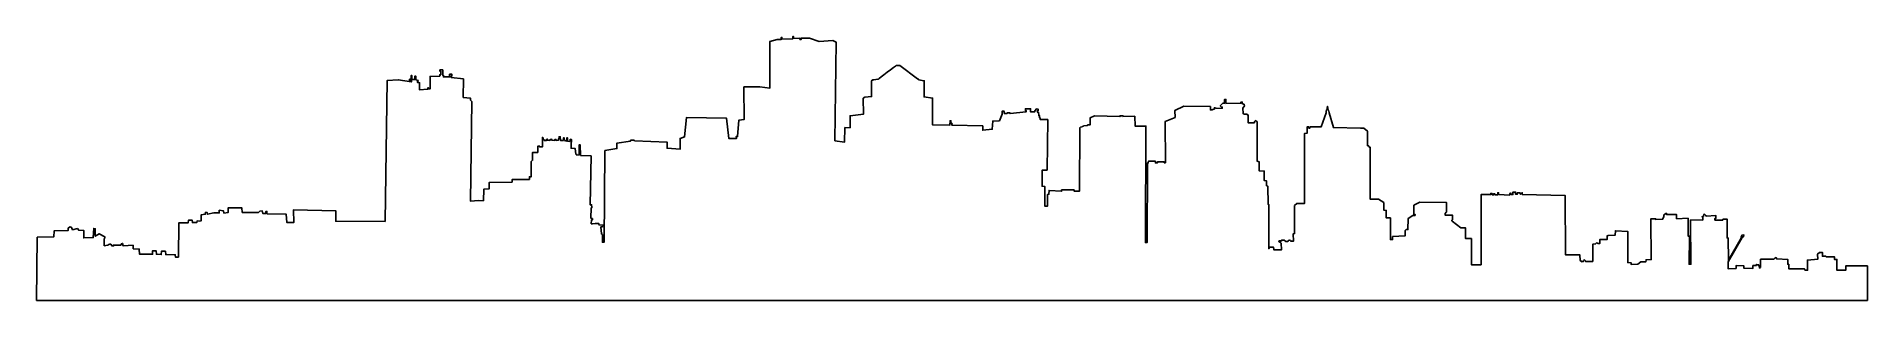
# Model space of a CAD drawing. Header units: centimetres. Extents: x -10.7 to 10.7, y -1.5 to 1.5.
import ezdxf

# ---------------------------------------------------------------- set-up
doc = ezdxf.new("R2010")
doc.units = ezdxf.units.CM
doc.header["$MEASUREMENT"] = 0
doc.layers.add('Camada 1', color=7, linetype='Continuous')

msp = doc.modelspace()

# ---------------------------------------------------------------- linework, layer by layer
at = {"layer": 'Camada 1'}
msp.add_open_spline([(-10.65746, -0.79982), (-10.65746, -0.79982), (-10.46323, -0.79707), (-10.46323, -0.79707), (-10.46323, -0.79707), (-10.46323, -0.79707), (-10.45767, -0.72494), (-10.45767, -0.72494), (-10.45767, -0.72494), (-10.45767, -0.72494), (-10.29395, -0.72214), (-10.29395, -0.72214), (-10.29395, -0.72214), (-10.29395, -0.72214), (-10.29395, -0.69997), (-10.29395, -0.69997), (-10.29395, -0.69997), (-10.29395, -0.69997), (-10.29395, -0.67915), (-10.27313, -0.67915), (-10.27313, -0.67915), (-10.25231, -0.67915), (-10.25231, -0.69439), (-10.25231, -0.69439), (-10.25231, -0.69439), (-10.25231, -0.69439), (-10.24398, -0.71384), (-10.24398, -0.71384), (-10.24398, -0.71384), (-10.24398, -0.71384), (-10.1885, -0.69998), (-10.1885, -0.69998), (-10.1885, -0.69998), (-10.1885, -0.69998), (-10.17188, -0.7194), (-10.17188, -0.7194), (-10.17188, -0.7194), (-10.17188, -0.7194), (-10.11359, -0.72215), (-10.11359, -0.72215), (-10.11359, -0.72215), (-10.11359, -0.72215), (-10.11359, -0.80817), (-10.11359, -0.80817), (-10.11359, -0.80817), (-10.11359, -0.80817), (-10.00257, -0.80542), (-10.00257, -0.80542), (-10.00257, -0.80542), (-10.00257, -0.80542), (-9.99707, -0.69718), (-9.99707, -0.69718), (-9.99707, -0.69718), (-9.99707, -0.69718), (-9.98043, -0.70276), (-9.98043, -0.70276), (-9.98043, -0.70276), (-9.98043, -0.70276), (-9.98043, -0.78875), (-9.98043, -0.78875), (-9.98043, -0.78875), (-9.98043, -0.78875), (-9.93325, -0.761), (-9.93325, -0.761), (-9.93325, -0.761), (-9.93325, -0.761), (-9.86946, -0.79431), (-9.86946, -0.79431), (-9.86946, -0.79431), (-9.86946, -0.79431), (-9.86946, -0.81098), (-9.86946, -0.81098), (-9.86946, -0.81098), (-9.86946, -0.81098), (-9.87774, -0.81931), (-9.87774, -0.81931), (-9.87774, -0.81931), (-9.87774, -0.81931), (-9.87496, -0.89974), (-9.87496, -0.89974), (-9.87496, -0.89974), (-9.87496, -0.89974), (-9.83892, -0.89421), (-9.83892, -0.89421), (-9.83892, -0.89421), (-9.83892, -0.89421), (-9.80839, -0.87751), (-9.80005, -0.88032), (-9.80005, -0.88032), (-9.79177, -0.88307), (-9.78619, -0.90252), (-9.78619, -0.90252), (-9.78619, -0.90252), (-9.78619, -0.90252), (-9.76682, -0.90251), (-9.76682, -0.90251), (-9.76682, -0.90251), (-9.76682, -0.90251), (-9.76957, -0.89142), (-9.76957, -0.89142), (-9.76957, -0.89142), (-9.76957, -0.89142), (-9.68075, -0.89142), (-9.68075, -0.89142), (-9.68075, -0.89142), (-9.68075, -0.89142), (-9.67525, -0.87753), (-9.67525, -0.87753), (-9.67525, -0.87753), (-9.67525, -0.87753), (-9.66136, -0.872), (-9.66136, -0.872), (-9.66136, -0.872), (-9.66136, -0.872), (-9.6558, -0.89975), (-9.6558, -0.89975), (-9.6558, -0.89975), (-9.6558, -0.89975), (-9.53925, -0.89422), (-9.53925, -0.89422), (-9.53925, -0.89422), (-9.53925, -0.89422), (-9.53647, -0.93584), (-9.53647, -0.93584), (-9.53647, -0.93584), (-9.53647, -0.93584), (-9.46712, -0.93862), (-9.46712, -0.93862), (-9.46712, -0.93862), (-9.46712, -0.93862), (-9.46434, -0.99961), (-9.46434, -0.99961), (-9.46434, -0.99961), (-9.46434, -0.99961), (-9.31171, -0.99961), (-9.31171, -0.99961), (-9.31171, -0.99961), (-9.31171, -0.99961), (-9.31171, -0.95802), (-9.31171, -0.95802), (-9.31171, -0.95802), (-9.31171, -0.95802), (-9.27009, -0.96077), (-9.27009, -0.96077), (-9.27009, -0.96077), (-9.27009, -0.96077), (-9.26731, -0.99961), (-9.26731, -0.99961), (-9.26731, -0.99961), (-9.26731, -0.99961), (-9.21183, -1.00239), (-9.21183, -1.00239), (-9.21183, -1.00239), (-9.21183, -1.00239), (-9.20905, -0.96352), (-9.20905, -0.96352), (-9.20905, -0.96352), (-9.20905, -0.96352), (-9.16187, -0.96352), (-9.16187, -0.96352), (-9.16187, -0.96352), (-9.16187, -0.96352), (-9.15912, -1.00239), (-9.15912, -1.00239), (-9.15912, -1.00239), (-9.15912, -1.00239), (-9.04813, -1.00519), (-9.04813, -1.00519), (-9.04813, -1.00519), (-9.04813, -1.00519), (-9.04535, -1.03289), (-9.04535, -1.03289), (-9.04535, -1.03289), (-9.04535, -1.03289), (-9.01204, -1.03289), (-9.01204, -1.03289), (-9.01204, -1.03289), (-9.01204, -1.03289), (-9.00654, -0.63332), (-9.00654, -0.63332), (-9.00654, -0.63332), (-9.00654, -0.63332), (-8.89829, -0.63332), (-8.89829, -0.63332), (-8.89829, -0.63332), (-8.89829, -0.63332), (-8.89551, -0.60284), (-8.89551, -0.60284), (-8.89551, -0.60284), (-8.89551, -0.60284), (-8.85111, -0.60006), (-8.85111, -0.60006), (-8.85111, -0.60006), (-8.85111, -0.60006), (-8.84838, -0.63054), (-8.84838, -0.63054), (-8.84838, -0.63054), (-8.84838, -0.63054), (-8.79565, -0.62779), (-8.79565, -0.62779), (-8.79565, -0.62779), (-8.79565, -0.62779), (-8.79287, -0.61115), (-8.79287, -0.61115), (-8.79287, -0.61115), (-8.79287, -0.61115), (-8.76234, -0.6139), (-8.76234, -0.6139), (-8.76234, -0.6139), (-8.76234, -0.6139), (-8.74567, -0.60837), (-8.74567, -0.60837), (-8.74567, -0.60837), (-8.74567, -0.60837), (-8.74567, -0.539), (-8.74567, -0.539), (-8.74567, -0.539), (-8.74567, -0.539), (-8.69852, -0.53344), (-8.69852, -0.53344), (-8.69852, -0.53344), (-8.69852, -0.53344), (-8.69574, -0.51127), (-8.69574, -0.51127), (-8.69574, -0.51127), (-8.69574, -0.51127), (-8.67634, -0.51127), (-8.67634, -0.51127), (-8.67634, -0.51127), (-8.67634, -0.51127), (-8.67359, -0.53344), (-8.67359, -0.53344), (-8.67359, -0.53344), (-8.67359, -0.53344), (-8.59869, -0.5168), (-8.59869, -0.5168), (-8.59869, -0.5168), (-8.59869, -0.5168), (-8.53484, -0.5168), (-8.53484, -0.5168), (-8.53484, -0.5168), (-8.53484, -0.5168), (-8.53484, -0.48627), (-8.53484, -0.48627), (-8.53484, -0.48627), (-8.53484, -0.48627), (-8.48489, -0.49463), (-8.48489, -0.49463), (-8.48489, -0.49463), (-8.48489, -0.49463), (-8.48211, -0.51961), (-8.48211, -0.51961), (-8.48211, -0.51961), (-8.48211, -0.51961), (-8.43218, -0.51405), (-8.43218, -0.51405), (-8.43218, -0.51405), (-8.43218, -0.51405), (-8.43218, -0.45857), (-8.43218, -0.45857), (-8.43218, -0.45857), (-8.43218, -0.45857), (-8.27123, -0.45856), (-8.27123, -0.45856), (-8.27123, -0.45856), (-8.27123, -0.45856), (-8.26848, -0.51129), (-8.26848, -0.51129), (-8.26848, -0.51129), (-8.26848, -0.51129), (-8.07975, -0.51129), (-8.07975, -0.51129), (-8.07975, -0.51129), (-8.07975, -0.51129), (-8.06316, -0.49737), (-8.06316, -0.49737), (-8.06316, -0.49737), (-8.06316, -0.49737), (-8.03541, -0.49462), (-8.03541, -0.49462), (-8.03541, -0.49462), (-8.03541, -0.49462), (-8.02705, -0.5251), (-8.02705, -0.5251), (-8.02705, -0.5251), (-8.02705, -0.5251), (-7.99099, -0.52235), (-7.99099, -0.52235), (-7.99099, -0.52235), (-7.99099, -0.52235), (-7.99099, -0.50012), (-7.99099, -0.50012), (-7.99099, -0.50012), (-7.99099, -0.50012), (-7.97987, -0.50013), (-7.97987, -0.50013), (-7.97987, -0.50013), (-7.97987, -0.50013), (-7.97987, -0.52788), (-7.97987, -0.52788), (-7.97987, -0.52788), (-7.97987, -0.52788), (-7.75508, -0.53341), (-7.75508, -0.53341), (-7.75508, -0.53341), (-7.75508, -0.53341), (-7.74958, -0.62776), (-7.74958, -0.62776), (-7.74958, -0.62776), (-7.74958, -0.62776), (-7.66634, -0.62776), (-7.66634, -0.62776), (-7.66634, -0.62776), (-7.66634, -0.62776), (-7.66909, -0.48065), (-7.66909, -0.48065), (-7.66909, -0.48065), (-7.66909, -0.48065), (-7.17794, -0.49179), (-7.17794, -0.49179), (-7.17794, -0.49179), (-7.17794, -0.49179), (-7.17794, -0.61384), (-7.17794, -0.61384), (-7.17794, -0.61384), (-7.17794, -0.61384), (-6.60353, -0.61659), (-6.60353, -0.61659), (-6.60353, -0.61659), (-6.60353, -0.61659), (-6.57855, 1.0261), (-6.57855, 1.0261), (-6.57855, 1.0261), (-6.57855, 1.0261), (-6.45094, 1.03438), (-6.45094, 1.03438), (-6.45094, 1.03438), (-6.45094, 1.03438), (-6.2969, 1.00803), (-6.2969, 1.00803), (-6.2969, 1.00803), (-6.2969, 1.00803), (-6.2969, 1.0233), (-6.2969, 1.0233), (-6.2969, 1.0233), (-6.2969, 1.0233), (-6.31914, 1.02329), (-6.31914, 1.02329), (-6.31914, 1.02329), (-6.31914, 1.02329), (-6.31914, 1.03993), (-6.31914, 1.03993), (-6.31914, 1.03993), (-6.31914, 1.03993), (-6.30107, 1.03993), (-6.30107, 1.03993), (-6.30107, 1.03993), (-6.30107, 1.03993), (-6.30107, 1.08292), (-6.30107, 1.08292), (-6.30107, 1.08292), (-6.30107, 1.08292), (-6.29133, 1.08293), (-6.29133, 1.08293), (-6.29133, 1.08293), (-6.29133, 1.08293), (-6.29133, 1.03575), (-6.29133, 1.03575), (-6.29133, 1.03575), (-6.29133, 1.03575), (-6.25807, 1.03575), (-6.25807, 1.03575), (-6.25807, 1.03575), (-6.25807, 1.03575), (-6.25807, 1.07462), (-6.25807, 1.07462), (-6.25807, 1.07462), (-6.25807, 1.07462), (-6.24556, 1.07462), (-6.24556, 1.07462), (-6.24556, 1.07462), (-6.24556, 1.07462), (-6.24556, 1.03438), (-6.24556, 1.03438), (-6.24556, 1.03438), (-6.24556, 1.03438), (-6.21783, 1.0261), (-6.21783, 1.0261), (-6.21783, 1.0261), (-6.21783, 1.0261), (-6.22058, 1.01359), (-6.22058, 1.01359), (-6.22058, 1.01359), (-6.22058, 1.01359), (-6.22754, 1.01358), (-6.22754, 1.01358), (-6.22754, 1.01358), (-6.22754, 1.01358), (-6.22754, 1.00247), (-6.22754, 1.00247), (-6.22754, 1.00247), (-6.22754, 1.00247), (-6.20119, 0.99972), (-6.20119, 0.99972), (-6.20119, 0.99972), (-6.20119, 0.99972), (-6.20119, 0.91648), (-6.20119, 0.91648), (-6.20119, 0.91648), (-6.20119, 0.91648), (-6.10541, 0.92479), (-6.10541, 0.92479), (-6.10541, 0.92479), (-6.10541, 0.92479), (-6.10541, 0.94006), (-6.10541, 0.94006), (-6.10541, 0.94006), (-6.10541, 0.94006), (-6.09985, 0.94005), (-6.09985, 0.94005), (-6.09985, 0.94005), (-6.09985, 0.94005), (-6.09985, 0.92756), (-6.09985, 0.92756), (-6.09985, 0.92756), (-6.09985, 0.92756), (-6.07905, 0.92756), (-6.07905, 0.92756), (-6.07905, 0.92756), (-6.07905, 0.92756), (-6.07905, 1.07189), (-6.07905, 1.07189), (-6.07905, 1.07189), (-6.07905, 1.07189), (-5.96663, 1.07604), (-5.96663, 1.07604), (-5.96663, 1.07604), (-5.96663, 1.07604), (-5.96663, 1.09258), (-5.96663, 1.09258), (-5.96663, 1.09258), (-5.96663, 1.09258), (-5.95557, 1.09258), (-5.95557, 1.09258), (-5.95557, 1.09258), (-5.95557, 1.09258), (-5.95557, 1.1328), (-5.95557, 1.1328), (-5.95557, 1.1328), (-5.95557, 1.1328), (-5.96531, 1.1328), (-5.96531, 1.1328), (-5.96531, 1.1328), (-5.96531, 1.1328), (-5.96531, 1.14807), (-5.96531, 1.14807), (-5.96531, 1.14807), (-5.96531, 1.14807), (-5.93197, 1.14807), (-5.93197, 1.14807), (-5.93197, 1.14807), (-5.93197, 1.14807), (-5.93197, 1.08703), (-5.93197, 1.08703), (-5.93197, 1.08703), (-5.93197, 1.08703), (-5.92364, 1.08703), (-5.92364, 1.08703), (-5.92364, 1.08703), (-5.92364, 1.08703), (-5.92364, 1.06623), (-5.92364, 1.06623), (-5.92364, 1.06623), (-5.92364, 1.06623), (-5.85291, 1.06623), (-5.85291, 1.06623), (-5.85291, 1.06623), (-5.85291, 1.06623), (-5.85291, 1.09817), (-5.85291, 1.09817), (-5.85291, 1.09817), (-5.85291, 1.09817), (-5.82516, 1.09817), (-5.82516, 1.09817), (-5.82516, 1.09817), (-5.82516, 1.09817), (-5.82516, 1.07732), (-5.82516, 1.07732), (-5.82516, 1.07732), (-5.82516, 1.07732), (-5.83487, 1.07732), (-5.83487, 1.07732), (-5.83487, 1.07732), (-5.83487, 1.07732), (-5.83347, 1.05928), (-5.83347, 1.05928), (-5.83347, 1.05928), (-5.83347, 1.05928), (-5.69197, 1.04401), (-5.69197, 1.04401), (-5.69197, 1.04401), (-5.69197, 1.04401), (-5.69335, 0.82898), (-5.69335, 0.82898), (-5.69335, 0.82898), (-5.69335, 0.82898), (-5.60733, 0.81927), (-5.60733, 0.81927), (-5.60733, 0.81927), (-5.60733, 0.81927), (-5.60733, 0.79429), (-5.60733, 0.79429), (-5.60733, 0.79429), (-5.60733, 0.79429), (-5.59206, 0.779), (-5.59206, 0.779), (-5.59206, 0.779), (-5.59206, 0.779), (-5.61013, -0.37945), (-5.61013, -0.37945), (-5.61013, -0.37945), (-5.61013, -0.37945), (-5.51575, -0.37392), (-5.51575, -0.37392), (-5.51575, -0.37392), (-5.51575, -0.37392), (-5.45749, -0.37532), (-5.45749, -0.37532), (-5.45749, -0.37532), (-5.45749, -0.37532), (-5.45191, -0.24075), (-5.45191, -0.24075), (-5.45191, -0.24075), (-5.45191, -0.24075), (-5.38952, -0.23522), (-5.38952, -0.23522), (-5.38952, -0.23522), (-5.38952, -0.23522), (-5.38952, -0.16167), (-5.38952, -0.16167), (-5.38952, -0.16167), (-5.38952, -0.16167), (-5.12446, -0.15889), (-5.12446, -0.15889), (-5.12446, -0.15889), (-5.12446, -0.15889), (-5.12446, -0.12844), (-5.12446, -0.12844), (-5.12446, -0.12844), (-5.12446, -0.12844), (-4.92332, -0.12698), (-4.92332, -0.12698), (-4.92332, -0.12698), (-4.92332, -0.12698), (-4.92333, -0.09645), (-4.92333, -0.09645), (-4.92333, -0.09645), (-4.92333, -0.09645), (-4.90113, -0.09645), (-4.90113, -0.09645), (-4.90113, -0.09645), (-4.90113, -0.09645), (-4.90113, 0.08116), (-4.90113, 0.08116), (-4.90113, 0.08116), (-4.90113, 0.08116), (-4.88655, 0.09571), (-4.88655, 0.09571), (-4.88655, 0.09571), (-4.88655, 0.09571), (-4.88655, 0.18797), (-4.88655, 0.18797), (-4.88655, 0.18797), (-4.88655, 0.18797), (-4.82617, 0.18797), (-4.82617, 0.18797), (-4.82617, 0.18797), (-4.82617, 0.18797), (-4.82617, 0.25872), (-4.82617, 0.25872), (-4.82617, 0.25872), (-4.82617, 0.25872), (-4.80125, 0.25872), (-4.80125, 0.25872), (-4.80125, 0.25872), (-4.80125, 0.25872), (-4.80125, 0.25181), (-4.80125, 0.25181), (-4.80125, 0.25181), (-4.80125, 0.25181), (-4.77069, 0.25182), (-4.77069, 0.25182), (-4.77069, 0.25182), (-4.77069, 0.25182), (-4.77069, 0.36424), (-4.77069, 0.36424), (-4.77069, 0.36424), (-4.77069, 0.36424), (-4.76381, 0.35868), (-4.76381, 0.35868), (-4.76381, 0.35868), (-4.76381, 0.35868), (-4.76381, 0.33645), (-4.76381, 0.33645), (-4.76381, 0.33645), (-4.76381, 0.33645), (-4.74711, 0.33367), (-4.74711, 0.33367), (-4.74711, 0.33367), (-4.74711, 0.33367), (-4.74711, 0.32539), (-4.74711, 0.32539), (-4.74711, 0.32539), (-4.74711, 0.32539), (-4.72629, 0.3254), (-4.72629, 0.3254), (-4.72629, 0.3254), (-4.72629, 0.3254), (-4.72491, 0.33926), (-4.72491, 0.33926), (-4.72491, 0.33926), (-4.72491, 0.33926), (-4.7138, 0.34204), (-4.7138, 0.34204), (-4.7138, 0.34204), (-4.7138, 0.34204), (-4.7138, 0.32818), (-4.7138, 0.32818), (-4.7138, 0.32818), (-4.7138, 0.32818), (-4.68467, 0.3268), (-4.68467, 0.3268), (-4.68467, 0.3268), (-4.68467, 0.3268), (-4.68049, 0.33926), (-4.68049, 0.33926), (-4.68049, 0.33926), (-4.68049, 0.33926), (-4.66385, 0.34066), (-4.66385, 0.34066), (-4.66385, 0.34066), (-4.66385, 0.34066), (-4.65978, 0.32817), (-4.65978, 0.32817), (-4.65978, 0.32817), (-4.65978, 0.32817), (-4.62647, 0.32679), (-4.62647, 0.32679), (-4.62647, 0.32679), (-4.62647, 0.32679), (-4.62787, 0.33785), (-4.62787, 0.33785), (-4.62787, 0.33785), (-4.62787, 0.33785), (-4.61258, 0.33645), (-4.61258, 0.33645), (-4.61258, 0.33645), (-4.61258, 0.33645), (-4.61258, 0.32814), (-4.61258, 0.32814), (-4.61258, 0.32814), (-4.61258, 0.32814), (-4.58487, 0.32815), (-4.58487, 0.32815), (-4.58487, 0.32815), (-4.58487, 0.32815), (-4.58487, 0.34482), (-4.58487, 0.34482), (-4.58487, 0.34482), (-4.58487, 0.34482), (-4.57786, 0.34757), (-4.57786, 0.34757), (-4.57786, 0.34757), (-4.57786, 0.34757), (-4.57648, 0.36974), (-4.57648, 0.36974), (-4.57648, 0.36974), (-4.57648, 0.36974), (-4.56402, 0.36974), (-4.56402, 0.36974), (-4.56402, 0.36974), (-4.56402, 0.36974), (-4.56119, 0.32812), (-4.56119, 0.32812), (-4.56119, 0.32812), (-4.56119, 0.32812), (-4.52656, 0.32674), (-4.52656, 0.32674), (-4.52656, 0.32674), (-4.52656, 0.32674), (-4.52516, 0.35865), (-4.52516, 0.35865), (-4.52516, 0.35865), (-4.52516, 0.35865), (-4.51683, 0.35727), (-4.51683, 0.35727), (-4.51683, 0.35727), (-4.51683, 0.35727), (-4.51268, 0.32676), (-4.51268, 0.32676), (-4.51268, 0.32676), (-4.51268, 0.32676), (-4.48768, 0.3198), (-4.48768, 0.3198), (-4.48768, 0.3198), (-4.48768, 0.3198), (-4.48638, 0.35729), (-4.48638, 0.35729), (-4.48638, 0.35729), (-4.48638, 0.35729), (-4.48076, 0.35731), (-4.48076, 0.35731), (-4.48076, 0.35731), (-4.48076, 0.35731), (-4.47938, 0.31847), (-4.47938, 0.31847), (-4.47938, 0.31847), (-4.47938, 0.31847), (-4.45303, 0.31429), (-4.45303, 0.31429), (-4.45303, 0.31429), (-4.45303, 0.31429), (-4.4475, 0.32538), (-4.4475, 0.32538), (-4.4475, 0.32538), (-4.4475, 0.32538), (-4.4475, 0.34065), (-4.4475, 0.34065), (-4.4475, 0.34065), (-4.4475, 0.34065), (-4.43361, 0.33925), (-4.43361, 0.33925), (-4.43361, 0.33925), (-4.43361, 0.33925), (-4.43221, 0.31012), (-4.43221, 0.31012), (-4.43221, 0.31012), (-4.43221, 0.31012), (-4.43774, 0.30184), (-4.43774, 0.30184), (-4.43774, 0.30184), (-4.43774, 0.30184), (-4.43634, 0.23662), (-4.43634, 0.23662), (-4.43634, 0.23662), (-4.43634, 0.23662), (-4.39057, 0.23384), (-4.39057, 0.23384), (-4.39057, 0.23384), (-4.39057, 0.23384), (-4.38226, 0.16865), (-4.38226, 0.16865), (-4.38226, 0.16865), (-4.38226, 0.16865), (-4.37533, 0.16722), (-4.37533, 0.16722), (-4.37533, 0.16722), (-4.37533, 0.16722), (-4.36975, 0.15619), (-4.36975, 0.15619), (-4.36975, 0.15619), (-4.36975, 0.15619), (-4.34477, 0.15754), (-4.34477, 0.15754), (-4.34477, 0.15754), (-4.34477, 0.15754), (-4.34339, 0.27549), (-4.34339, 0.27549), (-4.34339, 0.27549), (-4.34339, 0.27549), (-4.33093, 0.27409), (-4.33093, 0.27409), (-4.33093, 0.27409), (-4.33093, 0.27409), (-4.32672, 0.15204), (-4.32672, 0.15204), (-4.32672, 0.15204), (-4.32672, 0.15204), (-4.20324, 0.14648), (-4.20324, 0.14648), (-4.20324, 0.14648), (-4.20324, 0.14648), (-4.21575, -0.42232), (-4.21575, -0.42232), (-4.21575, -0.42232), (-4.21575, -0.42232), (-4.19911, -0.42234), (-4.19911, -0.42234), (-4.19911, -0.42234), (-4.19911, -0.42234), (-4.19911, -0.43483), (-4.19911, -0.43483), (-4.19911, -0.43483), (-4.19911, -0.43483), (-4.19358, -0.43901), (-4.19358, -0.43901), (-4.19358, -0.43901), (-4.19358, -0.43901), (-4.1949, -0.45563), (-4.1949, -0.45563), (-4.1949, -0.45563), (-4.1949, -0.45563), (-4.20323, -0.45843), (-4.20323, -0.45843), (-4.20323, -0.45843), (-4.20323, -0.45843), (-4.20598, -0.57916), (-4.20598, -0.57916), (-4.20598, -0.57916), (-4.20598, -0.57916), (-4.18939, -0.58331), (-4.18939, -0.58331), (-4.18939, -0.58331), (-4.18939, -0.58331), (-4.18939, -0.59855), (-4.18939, -0.59855), (-4.18939, -0.59855), (-4.18939, -0.59855), (-4.20054, -0.59855), (-4.20054, -0.59855), (-4.20054, -0.59855), (-4.20054, -0.59855), (-4.20186, -0.64295), (-4.20186, -0.64295), (-4.20186, -0.64295), (-4.20186, -0.64295), (-4.10891, -0.64157), (-4.11309, -0.64157), (-4.11309, -0.64157), (-4.11724, -0.64157), (-4.11034, -0.65821), (-4.11034, -0.65821), (-4.11034, -0.65821), (-4.11034, -0.65821), (-4.06176, -0.65959), (-4.06176, -0.65959), (-4.06176, -0.65959), (-4.06176, -0.65959), (-4.06875, -0.67623), (-4.06875, -0.67623), (-4.06875, -0.67623), (-4.06875, -0.67623), (-4.07706, -0.68041), (-4.07706, -0.68041), (-4.07706, -0.68041), (-4.07706, -0.68041), (-4.08947, -0.68042), (-4.08947, -0.68042), (-4.08947, -0.68042), (-4.08947, -0.68042), (-4.08399, -0.76226), (-4.08399, -0.76226), (-4.08399, -0.76226), (-4.08399, -0.76226), (-4.07285, -0.76922), (-4.07285, -0.76922), (-4.07285, -0.76922), (-4.07285, -0.76922), (-4.07285, -0.85939), (-4.07285, -0.85939), (-4.07285, -0.85939), (-4.07285, -0.85939), (-4.05208, -0.85938), (-4.05208, -0.85938), (-4.05208, -0.85938), (-4.05208, -0.85938), (-4.04237, 0.2089), (-4.04237, 0.2089), (-4.04237, 0.2089), (-4.04237, 0.2089), (-3.90362, 0.23247), (-3.90362, 0.23247), (-3.90362, 0.23247), (-3.90362, 0.23247), (-3.90362, 0.29631), (-3.90362, 0.29631), (-3.90362, 0.29631), (-3.90362, 0.29631), (-3.74402, 0.31988), (-3.74402, 0.31988), (-3.74402, 0.31988), (-3.74402, 0.31988), (-3.74403, 0.32953), (-3.74403, 0.32953), (-3.74403, 0.32953), (-3.74403, 0.32953), (-3.70241, 0.32953), (-3.70241, 0.32953), (-3.70241, 0.32953), (-3.70241, 0.32953), (-3.69688, 0.32257), (-3.69688, 0.32257), (-3.69688, 0.32257), (-3.69688, 0.32257), (-3.31813, 0.3073), (-3.31813, 0.3073), (-3.31813, 0.3073), (-3.31813, 0.3073), (-3.31813, 0.23655), (-3.31813, 0.23655), (-3.31813, 0.23655), (-3.31813, 0.23655), (-3.16554, 0.22544), (-3.16554, 0.22544), (-3.16554, 0.22544), (-3.16554, 0.22544), (-3.16827, 0.35032), (-3.16827, 0.35032), (-3.16827, 0.35032), (-3.16827, 0.35032), (-3.11556, 0.36699), (-3.11556, 0.36699), (-3.11556, 0.36699), (-3.11556, 0.36699), (-3.09339, 0.59313), (-3.09339, 0.59313), (-3.09339, 0.59313), (-3.09339, 0.59313), (-2.62857, 0.58757), (-2.62857, 0.58757), (-2.62857, 0.58757), (-2.62857, 0.58757), (-2.59804, 0.34892), (-2.59804, 0.34892), (-2.59804, 0.34892), (-2.59804, 0.34892), (-2.512, 0.34757), (-2.512, 0.34757), (-2.512, 0.34757), (-2.512, 0.34757), (-2.5134, 0.3739), (-2.5134, 0.3739), (-2.5134, 0.3739), (-2.5134, 0.3739), (-2.49816, 0.37252), (-2.49816, 0.37252), (-2.49816, 0.37252), (-2.49816, 0.37252), (-2.48289, 0.56397), (-2.48289, 0.56397), (-2.48289, 0.56397), (-2.48289, 0.56397), (-2.42042, 0.57228), (-2.42042, 0.57228), (-2.42042, 0.57228), (-2.42042, 0.57228), (-2.42322, 0.95106), (-2.42322, 0.95106), (-2.42322, 0.95106), (-2.42322, 0.95106), (-2.23867, 0.94968), (-2.23867, 0.94968), (-2.23867, 0.94968), (-2.23867, 0.94968), (-2.12075, 0.93717), (-2.12075, 0.93717), (-2.12075, 0.93717), (-2.12075, 0.93717), (-2.12075, 1.4811), (-2.12075, 1.4811), (-2.12075, 1.4811), (-2.12075, 1.4811), (-2.03611, 1.50465), (-2.03611, 1.50465), (-2.03611, 1.50465), (-2.03611, 1.50465), (-1.98894, 1.50465), (-1.98894, 1.50465), (-1.98894, 1.50465), (-1.98894, 1.50465), (-1.98894, 1.52688), (-1.98894, 1.52688), (-1.98894, 1.52688), (-1.98894, 1.52688), (-1.98063, 1.52687), (-1.98063, 1.52687), (-1.98063, 1.52687), (-1.98063, 1.52687), (-1.98063, 1.50742), (-1.98063, 1.50742), (-1.98063, 1.50742), (-1.98063, 1.50742), (-1.85437, 1.5116), (-1.85437, 1.5116), (-1.85437, 1.5116), (-1.85437, 1.5116), (-1.85437, 1.53655), (-1.85437, 1.53655), (-1.85437, 1.53655), (-1.85437, 1.53655), (-1.84609, 1.53655), (-1.84609, 1.53655), (-1.84609, 1.53655), (-1.84609, 1.53655), (-1.84609, 1.51438), (-1.84609, 1.51438), (-1.84609, 1.51438), (-1.84609, 1.51438), (-1.77113, 1.51851), (-1.77113, 1.51851), (-1.77113, 1.51851), (-1.77113, 1.51851), (-1.77113, 1.50465), (-1.77113, 1.50465), (-1.77113, 1.50465), (-1.77113, 1.50465), (-1.75589, 1.50465), (-1.75589, 1.50465), (-1.75589, 1.50465), (-1.75589, 1.50465), (-1.75589, 1.51716), (-1.75589, 1.51716), (-1.75589, 1.51716), (-1.75589, 1.51716), (-1.66152, 1.51716), (-1.66152, 1.51716), (-1.66152, 1.51716), (-1.66152, 1.51716), (-1.54635, 1.47829), (-1.54635, 1.47829), (-1.54635, 1.47829), (-1.54635, 1.47829), (-1.38821, 1.48938), (-1.38821, 1.48938), (-1.38821, 1.48938), (-1.38821, 1.48938), (-1.34802, 1.46996), (-1.34802, 1.46996), (-1.34802, 1.46996), (-1.34802, 1.46996), (-1.36323, 0.32394), (-1.36323, 0.32394), (-1.36323, 0.32394), (-1.36323, 0.32394), (-1.25083, 0.3087), (-1.25083, 0.3087), (-1.25083, 0.3087), (-1.25083, 0.3087), (-1.24665, 0.4766), (-1.24665, 0.4766), (-1.24665, 0.4766), (-1.24665, 0.4766), (-1.18701, 0.4752), (-1.18701, 0.4752), (-1.18701, 0.4752), (-1.18701, 0.4752), (-1.18701, 0.61532), (-1.18701, 0.61532), (-1.18701, 0.61532), (-1.18701, 0.61532), (-1.03162, 0.63196), (-1.03162, 0.63196), (-1.03162, 0.63196), (-1.03162, 0.63196), (-1.0358, 0.81929), (-1.0358, 0.81929), (-1.0358, 0.81929), (-1.0358, 0.81929), (-1.01633, 0.83038), (-1.01633, 0.83038), (-1.01633, 0.83038), (-1.01633, 0.83038), (-0.93725, 0.83869), (-0.93725, 0.83869), (-0.93725, 0.83869), (-0.93725, 0.83869), (-0.93725, 1.02324), (-0.93725, 1.02324), (-0.93725, 1.02324), (-0.93725, 1.02324), (-0.92198, 1.03155), (-0.92198, 1.03155), (-0.92198, 1.03155), (-0.92198, 1.03155), (-0.85123, 1.04264), (-0.85538, 1.04264), (-0.85538, 1.04264), (-0.85959, 1.04264), (-0.65004, 1.20081), (-0.65004, 1.20081), (-0.65004, 1.20081), (-0.65004, 1.20081), (-0.60842, 1.2008), (-0.60842, 1.2008), (-0.60842, 1.2008), (-0.60842, 1.2008), (-0.4017, 1.04538), (-0.4017, 1.04538), (-0.4017, 1.04538), (-0.4017, 1.04538), (-0.39194, 1.04263), (-0.39194, 1.04263), (-0.39194, 1.04263), (-0.39194, 1.04263), (-0.38919, 1.0343), (-0.38919, 1.0343), (-0.38919, 1.0343), (-0.38919, 1.0343), (-0.32397, 1.02321), (-0.32397, 1.02321), (-0.32397, 1.02321), (-0.32397, 1.02321), (-0.32543, 0.83313), (-0.32543, 0.83313), (-0.32543, 0.83313), (-0.32543, 0.83313), (-0.2255, 0.82062), (-0.2255, 0.82062), (-0.2255, 0.82062), (-0.2255, 0.82062), (-0.2269, 0.50846), (-0.2269, 0.50846), (-0.2269, 0.50846), (-0.2269, 0.50846), (-0.02711, 0.50431), (-0.02711, 0.50431), (-0.02711, 0.50431), (-0.02711, 0.50431), (-0.02153, 0.55704), (-0.02153, 0.55704), (-0.02153, 0.55704), (-0.02153, 0.55704), (-0.01181, 0.55704), (-0.01181, 0.55704), (-0.01181, 0.55704), (-0.01181, 0.55704), (-0.00906, 0.52238), (-0.00906, 0.52238), (-0.00906, 0.52238), (-0.00906, 0.52238), (0.00065, 0.52238), (0.00065, 0.52238), (0.00065, 0.52238), (0.00065, 0.52238), (-0.00075, 0.50431), (-0.00075, 0.50431), (-0.00075, 0.50431), (-0.00075, 0.50431), (0.3572, 0.496), (0.3572, 0.496), (0.3572, 0.496), (0.3572, 0.496), (0.35858, 0.44605), (0.35858, 0.44605), (0.35858, 0.44605), (0.35858, 0.44605), (0.46963, 0.45716), (0.46963, 0.45716), (0.46963, 0.45716), (0.46963, 0.45716), (0.47376, 0.55289), (0.47376, 0.55289), (0.47376, 0.55289), (0.47376, 0.55289), (0.55282, 0.55564), (0.55282, 0.55564), (0.55282, 0.55564), (0.55282, 0.55564), (0.58335, 0.63337), (0.58335, 0.63337), (0.58335, 0.63337), (0.58335, 0.63337), (0.58613, 0.66946), (0.58613, 0.66946), (0.58613, 0.66946), (0.58613, 0.66946), (0.60411, 0.66946), (0.60411, 0.66946), (0.60411, 0.66946), (0.60411, 0.66946), (0.6111, 0.64033), (0.6111, 0.64033), (0.6111, 0.64033), (0.6111, 0.64033), (0.6416, 0.64033), (0.6416, 0.64033), (0.6416, 0.64033), (0.6416, 0.64033), (0.6416, 0.64724), (0.6416, 0.64724), (0.6416, 0.64724), (0.6416, 0.64724), (0.67634, 0.64724), (0.67634, 0.64724), (0.67634, 0.64724), (0.67634, 0.64724), (0.67634, 0.63893), (0.67634, 0.63893), (0.67634, 0.63893), (0.67634, 0.63893), (0.86499, 0.6611), (0.86499, 0.6611), (0.86499, 0.6611), (0.86499, 0.6611), (0.86499, 0.67221), (0.86499, 0.67221), (0.86499, 0.67221), (0.86499, 0.67221), (0.85533, 0.67221), (0.85533, 0.67221), (0.85533, 0.67221), (0.85533, 0.67221), (0.85533, 0.69578), (0.85533, 0.69578), (0.85533, 0.69578), (0.85533, 0.69578), (0.91489, 0.69579), (0.91489, 0.69579), (0.91489, 0.69579), (0.91489, 0.69579), (0.91489, 0.65975), (0.91489, 0.65975), (0.91489, 0.65975), (0.91489, 0.65975), (0.96349, 0.65829), (0.96349, 0.65829), (0.96349, 0.65829), (0.96349, 0.65829), (0.96349, 0.67356), (0.96349, 0.67356), (0.96349, 0.67356), (0.96349, 0.67356), (0.98426, 0.69438), (0.98426, 0.69438), (0.98426, 0.69438), (0.98426, 0.69438), (1.0023, 0.693), (1.0023, 0.693), (1.0023, 0.693), (1.0023, 0.693), (1.0023, 0.6722), (1.0023, 0.6722), (1.0023, 0.6722), (1.0023, 0.6722), (0.99124, 0.67077), (0.99124, 0.67077), (0.99124, 0.67077), (0.99124, 0.67077), (0.9968, 0.65553), (0.9968, 0.65553), (0.9968, 0.65553), (0.9968, 0.65553), (1.00791, 0.65415), (1.00791, 0.65415), (1.00791, 0.65415), (1.00791, 0.65415), (1.01204, 0.62499), (1.01204, 0.62499), (1.01204, 0.62499), (1.01204, 0.62499), (1.01066, 0.6139), (1.01066, 0.6139), (1.01066, 0.6139), (1.01066, 0.6139), (1.02037, 0.61525), (1.02037, 0.61525), (1.02037, 0.61525), (1.02037, 0.61525), (1.02037, 0.5889), (1.02037, 0.5889), (1.02037, 0.5889), (1.02037, 0.5889), (1.02869, 0.58892), (1.02869, 0.58892), (1.02869, 0.58892), (1.02869, 0.58892), (1.02869, 0.56955), (1.02869, 0.56955), (1.02869, 0.56955), (1.02869, 0.56955), (1.11468, 0.56956), (1.11468, 0.56956), (1.11468, 0.56956), (1.11468, 0.56956), (1.10772, -0.01874), (1.10772, -0.01874), (1.10772, -0.01874), (1.10772, -0.01874), (1.05089, -0.01875), (1.05089, -0.01875), (1.05089, -0.01875), (1.05089, -0.01875), (1.04949, -0.20742), (1.04949, -0.20742), (1.04949, -0.20742), (1.04949, -0.20742), (1.08283, -0.2102), (1.08283, -0.2102), (1.08283, -0.2102), (1.08283, -0.2102), (1.08283, -0.43912), (1.08283, -0.43912), (1.08283, -0.43912), (1.08283, -0.43912), (1.11196, -0.4405), (1.11196, -0.4405), (1.11196, -0.4405), (1.11196, -0.4405), (1.11196, -0.30318), (1.11196, -0.30318), (1.11196, -0.30318), (1.11196, -0.30318), (1.1286, -0.3004), (1.1286, -0.3004), (1.1286, -0.3004), (1.1286, -0.3004), (1.12998, -0.256), (1.12998, -0.256), (1.12998, -0.256), (1.12998, -0.256), (1.27566, -0.26428), (1.27566, -0.26428), (1.27566, -0.26428), (1.27566, -0.26428), (1.27566, -0.25042), (1.27566, -0.25042), (1.27566, -0.25042), (1.27566, -0.25042), (1.4227, -0.25041), (1.4227, -0.25041), (1.4227, -0.25041), (1.4227, -0.25041), (1.4227, -0.2629), (1.4227, -0.2629), (1.4227, -0.2629), (1.4227, -0.2629), (1.48657, -0.2629), (1.48657, -0.2629), (1.48657, -0.2629), (1.48657, -0.2629), (1.48792, 0.47518), (1.48792, 0.47518), (1.48792, 0.47518), (1.48792, 0.47518), (1.49763, 0.48211), (1.49763, 0.48211), (1.49763, 0.48211), (1.49763, 0.48211), (1.5157, 0.48351), (1.5157, 0.48351), (1.5157, 0.48351), (1.5157, 0.48351), (1.51708, 0.49047), (1.51708, 0.49047), (1.51708, 0.49047), (1.51708, 0.49047), (1.53097, 0.49325), (1.53097, 0.49325), (1.53097, 0.49325), (1.53097, 0.49325), (1.5351, 0.49878), (1.5351, 0.49878), (1.5351, 0.49878), (1.5351, 0.49878), (1.57809, 0.50016), (1.57809, 0.50016), (1.57809, 0.50016), (1.57809, 0.50016), (1.57952, 0.50847), (1.57952, 0.50847), (1.57952, 0.50847), (1.57952, 0.50847), (1.61003, 0.5099), (1.61003, 0.5099), (1.61003, 0.5099), (1.61003, 0.5099), (1.61003, 0.59173), (1.61003, 0.59173), (1.61003, 0.59173), (1.61003, 0.59173), (1.65861, 0.6153), (1.65861, 0.6153), (1.65861, 0.6153), (1.65861, 0.6153), (1.9569, 0.60559), (1.9569, 0.60559), (1.9569, 0.60559), (1.9569, 0.60559), (1.9569, 0.6153), (1.9569, 0.6153), (1.9569, 0.6153), (1.9569, 0.6153), (1.99021, 0.6153), (1.99021, 0.6153), (1.99021, 0.6153), (1.99021, 0.6153), (1.99021, 0.60699), (1.99021, 0.60699), (1.99021, 0.60699), (1.99021, 0.60699), (2.1289, 0.60842), (2.1289, 0.60842), (2.1289, 0.60842), (2.1289, 0.60842), (2.13308, 0.4946), (2.13308, 0.4946), (2.13308, 0.4946), (2.13308, 0.4946), (2.25796, 0.49325), (2.25796, 0.49325), (2.25796, 0.49325), (2.25796, 0.49325), (2.25238, -0.86229), (2.25238, -0.86229), (2.25238, -0.86229), (2.25238, -0.86229), (2.27458, -0.86089), (2.27458, -0.86089), (2.27458, -0.86089), (2.27458, -0.86089), (2.27598, 0.06314), (2.27598, 0.06314), (2.27598, 0.06314), (2.27598, 0.06314), (2.28574, 0.06454), (2.28574, 0.06454), (2.28574, 0.06454), (2.28574, 0.06454), (2.28712, 0.08531), (2.28712, 0.08531), (2.28712, 0.08531), (2.28712, 0.08531), (2.36898, 0.08393), (2.36898, 0.08393), (2.36898, 0.08393), (2.36898, 0.08393), (2.36898, 0.06591), (2.36898, 0.06591), (2.36898, 0.06591), (2.36898, 0.06591), (2.39259, 0.06592), (2.39259, 0.06592), (2.39259, 0.06592), (2.39259, 0.06592), (2.39259, 0.07701), (2.39259, 0.07701), (2.39259, 0.07701), (2.39259, 0.07701), (2.47305, 0.07701), (2.47305, 0.07701), (2.47305, 0.07701), (2.47305, 0.07701), (2.47305, 0.06727), (2.47305, 0.06727), (2.47305, 0.06727), (2.47305, 0.06727), (2.48688, 0.06727), (2.48688, 0.06727), (2.48688, 0.06727), (2.48688, 0.06727), (2.48416, 0.54876), (2.48416, 0.54876), (2.48416, 0.54876), (2.48416, 0.54876), (2.59798, 0.59591), (2.59798, 0.59591), (2.59798, 0.59591), (2.59798, 0.59591), (2.5965, 0.67637), (2.5965, 0.67637), (2.5965, 0.67637), (2.5965, 0.67637), (2.69921, 0.72495), (2.69921, 0.72495), (2.69921, 0.72495), (2.69921, 0.72495), (3.01004, 0.72077), (3.01004, 0.72077), (3.01004, 0.72077), (3.01004, 0.72077), (3.01004, 0.6833), (3.01004, 0.6833), (3.01004, 0.6833), (3.01004, 0.6833), (3.03078, 0.68468), (3.03078, 0.68468), (3.03078, 0.68468), (3.03078, 0.68468), (3.05713, 0.69439), (3.05713, 0.69439), (3.05713, 0.69439), (3.05713, 0.69439), (3.05713, 0.70688), (3.05713, 0.70688), (3.05713, 0.70688), (3.05713, 0.70688), (3.06825, 0.70687), (3.06825, 0.70687), (3.06825, 0.70687), (3.06825, 0.70687), (3.07518, 0.69994), (3.07518, 0.69994), (3.07518, 0.69994), (3.07518, 0.69994), (3.14736, 0.70137), (3.14736, 0.70137), (3.14736, 0.70137), (3.14736, 0.70137), (3.14736, 0.71523), (3.14736, 0.71523), (3.14736, 0.71523), (3.14736, 0.71523), (3.14043, 0.71523), (3.14043, 0.71523), (3.14043, 0.71523), (3.14043, 0.71523), (3.12445, 0.73113), (3.12445, 0.73113), (3.12445, 0.73113), (3.12445, 0.73113), (3.13694, 0.74364), (3.13694, 0.74364), (3.13694, 0.74364), (3.13694, 0.74364), (3.1543, 0.76097), (3.1543, 0.76097), (3.1543, 0.76097), (3.1543, 0.76097), (3.17509, 0.76098), (3.17509, 0.76098), (3.17509, 0.76098), (3.17509, 0.76098), (3.17509, 0.80403), (3.17509, 0.80403), (3.17509, 0.80403), (3.17509, 0.80403), (3.19036, 0.80403), (3.19036, 0.80403), (3.19036, 0.80403), (3.19036, 0.80403), (3.19036, 0.7582), (3.19036, 0.7582), (3.19036, 0.7582), (3.19036, 0.7582), (3.36517, 0.76098), (3.36517, 0.76098), (3.36517, 0.76098), (3.36517, 0.76098), (3.36517, 0.7735), (3.36517, 0.7735), (3.36517, 0.7735), (3.36517, 0.7735), (3.38044, 0.7735), (3.38044, 0.7735), (3.38044, 0.7735), (3.38044, 0.7735), (3.38044, 0.75546), (3.38044, 0.75546), (3.38044, 0.75546), (3.38044, 0.75546), (3.40401, 0.74572), (3.40401, 0.74572), (3.40401, 0.74572), (3.40401, 0.74572), (3.40541, 0.73051), (3.40541, 0.73051), (3.40541, 0.73051), (3.40541, 0.73051), (3.38734, 0.70273), (3.38734, 0.70273), (3.38734, 0.70273), (3.38734, 0.70273), (3.39014, 0.64031), (3.39014, 0.64031), (3.39014, 0.64031), (3.39014, 0.64031), (3.40398, 0.63198), (3.40398, 0.63198), (3.40398, 0.63198), (3.40398, 0.63198), (3.43867, 0.63197), (3.43867, 0.63197), (3.43867, 0.63197), (3.43867, 0.63197), (3.43729, 0.62647), (3.43729, 0.62647), (3.43729, 0.62647), (3.43729, 0.62647), (3.4498, 0.62507), (3.4498, 0.62507), (3.4498, 0.62507), (3.4498, 0.62507), (3.4498, 0.5335), (3.4498, 0.5335), (3.4498, 0.5335), (3.4498, 0.5335), (3.52191, 0.53349), (3.52191, 0.53349), (3.52191, 0.53349), (3.52191, 0.53349), (3.52191, 0.54595), (3.52191, 0.54595), (3.52191, 0.54595), (3.52191, 0.54595), (3.53442, 0.55846), (3.53442, 0.55846), (3.53442, 0.55846), (3.53442, 0.55846), (3.55381, 0.54457), (3.55381, 0.54457), (3.55381, 0.54457), (3.55381, 0.54457), (3.55664, 0.08396), (3.55664, 0.08396), (3.55664, 0.08396), (3.55664, 0.08396), (3.57741, 0.07843), (3.57741, 0.07843), (3.57741, 0.07843), (3.57741, 0.07843), (3.57741, -0.0256), (3.57741, -0.0256), (3.57741, -0.0256), (3.57741, -0.0256), (3.6371, -0.02978), (3.6371, -0.02978), (3.6371, -0.02978), (3.6371, -0.02978), (3.63567, -0.13937), (3.63567, -0.13937), (3.63567, -0.13937), (3.63567, -0.13937), (3.66208, -0.14355), (3.66208, -0.14355), (3.66208, -0.14355), (3.66208, -0.14355), (3.66483, -0.20044), (3.66483, -0.20044), (3.66483, -0.20044), (3.66483, -0.20044), (3.68007, -0.206), (3.68007, -0.206), (3.68007, -0.206), (3.68007, -0.206), (3.68145, -0.4183), (3.68145, -0.4183), (3.68145, -0.4183), (3.68145, -0.4183), (3.69121, -0.41968), (3.69121, -0.41968), (3.69121, -0.41968), (3.69121, -0.41968), (3.68978, -0.933), (3.68978, -0.933), (3.68978, -0.933), (3.68978, -0.933), (3.69528, -0.93162), (3.69528, -0.93162), (3.69528, -0.93162), (3.69528, -0.93162), (3.69949, -0.91778), (3.69949, -0.91778), (3.69949, -0.91778), (3.69949, -0.91778), (3.74527, -0.91777), (3.74527, -0.91777), (3.74527, -0.91777), (3.74527, -0.91777), (3.74527, -0.92327), (3.74527, -0.92886), (3.74527, -0.92886), (3.74527, -0.93439), (3.74948, -0.93439), (3.74948, -0.93439), (3.74948, -0.93439), (3.74948, -0.93439), (3.7508, -0.94828), (3.7508, -0.94828), (3.7508, -0.94828), (3.7508, -0.94828), (3.83827, -0.94688), (3.83827, -0.94688), (3.83827, -0.94688), (3.83827, -0.94688), (3.83409, -0.87055), (3.83409, -0.87055), (3.83409, -0.87055), (3.83409, -0.87055), (3.8188, -0.85528), (3.81049, -0.85391), (3.81049, -0.85391), (3.81049, -0.85391), (3.80771, -0.84423), (3.80771, -0.84423), (3.80771, -0.84423), (3.80771, -0.84423), (3.84105, -0.84422), (3.84105, -0.84422), (3.84105, -0.84422), (3.84105, -0.84422), (3.84105, -0.83448), (3.84105, -0.83448), (3.84105, -0.83448), (3.84105, -0.83448), (3.87291, -0.83588), (3.87291, -0.83588), (3.87291, -0.83588), (3.87291, -0.83588), (3.87291, -0.84001), (3.87291, -0.84001), (3.87291, -0.84001), (3.87291, -0.84001), (3.88405, -0.84559), (3.88405, -0.84559), (3.88405, -0.84559), (3.88405, -0.84559), (3.8854, -0.84977), (3.8854, -0.84977), (3.8854, -0.84977), (3.8854, -0.84977), (3.91323, -0.84978), (3.91323, -0.84978), (3.91323, -0.84978), (3.91323, -0.84978), (3.91598, -0.84282), (3.91598, -0.84282), (3.91598, -0.84282), (3.91598, -0.84282), (3.92151, -0.83726), (3.93119, -0.83449), (3.93119, -0.83449), (3.94093, -0.83174), (3.94646, -0.8456), (3.94646, -0.8456), (3.94646, -0.8456), (3.94646, -0.8456), (3.97834, -0.8456), (3.97834, -0.8456), (3.97834, -0.8456), (3.97834, -0.8456), (3.97424, -0.76096), (3.97424, -0.76096), (3.97424, -0.76096), (3.97424, -0.76096), (3.99094, -0.75821), (3.99094, -0.75821), (3.99094, -0.75821), (3.99094, -0.75821), (3.98946, -0.43216), (3.98946, -0.43216), (3.98946, -0.43216), (3.98946, -0.43216), (4.01587, -0.40856), (4.01587, -0.40856), (4.01587, -0.40856), (4.01587, -0.40856), (4.10463, -0.40856), (4.10463, -0.40856), (4.10463, -0.40856), (4.10463, -0.40856), (4.10738, 0.40861), (4.10738, 0.40861), (4.10738, 0.40861), (4.10738, 0.40861), (4.13656, 0.41001), (4.13656, 0.41001), (4.13656, 0.41001), (4.13656, 0.41001), (4.13656, 0.48491), (4.13656, 0.48491), (4.13656, 0.48491), (4.13656, 0.48491), (4.15593, 0.48353), (4.15593, 0.48353), (4.15593, 0.48353), (4.15593, 0.48353), (4.15736, 0.46826), (4.15736, 0.46826), (4.15736, 0.46826), (4.15736, 0.46826), (4.16985, 0.47104), (4.16985, 0.47104), (4.16985, 0.47104), (4.16985, 0.47104), (4.16845, 0.4849), (4.16845, 0.4849), (4.16845, 0.4849), (4.16845, 0.4849), (4.30019, 0.48352), (4.30019, 0.48352), (4.30019, 0.48352), (4.30019, 0.48352), (4.3571, 0.64724), (4.3571, 0.64724), (4.3571, 0.64724), (4.3571, 0.64724), (4.35985, 0.67499), (4.35985, 0.67499), (4.35985, 0.67499), (4.35985, 0.67499), (4.36543, 0.68055), (4.36543, 0.68055), (4.36543, 0.68055), (4.36543, 0.68055), (4.37236, 0.72497), (4.37236, 0.72497), (4.37236, 0.72497), (4.37236, 0.72497), (4.38064, 0.68055), (4.38064, 0.68055), (4.38064, 0.68055), (4.38064, 0.68055), (4.38897, 0.67224), (4.38897, 0.67224), (4.38897, 0.67224), (4.38897, 0.67224), (4.39312, 0.64724), (4.39312, 0.64724), (4.39312, 0.64724), (4.39312, 0.64724), (4.4431, 0.47661), (4.4431, 0.47661), (4.4431, 0.47661), (4.4431, 0.47661), (4.75663, 0.46965), (4.75663, 0.46965), (4.75663, 0.46965), (4.75663, 0.46965), (4.79822, 0.46825), (4.79822, 0.46825), (4.79822, 0.46825), (4.79822, 0.46825), (4.83852, 0.43634), (4.83852, 0.43634), (4.83852, 0.43634), (4.83852, 0.43634), (4.84127, 0.26568), (4.84127, 0.26568), (4.84127, 0.26568), (4.84127, 0.26568), (4.85376, 0.2629), (4.85376, 0.2629), (4.85376, 0.2629), (4.85376, 0.2629), (4.85932, 0.24906), (4.85932, 0.24906), (4.85932, 0.24906), (4.85932, 0.24906), (4.87181, 0.24766), (4.87181, 0.24766), (4.87181, 0.24766), (4.87181, 0.24766), (4.87043, -0.35585), (4.87043, -0.35585), (4.87043, -0.35585), (4.87043, -0.35585), (4.96757, -0.35582), (4.96757, -0.35582), (4.96757, -0.35582), (4.96757, -0.35582), (5.02996, -0.39747), (5.02996, -0.39747), (5.02996, -0.39747), (5.02996, -0.39747), (5.02858, -0.48486), (5.02858, -0.48486), (5.02858, -0.48486), (5.02858, -0.48486), (5.05774, -0.48904), (5.05774, -0.48904), (5.05774, -0.48904), (5.05774, -0.48904), (5.05631, -0.57365), (5.05631, -0.57365), (5.05631, -0.57365), (5.05631, -0.57365), (5.10769, -0.57503), (5.10769, -0.57503), (5.10769, -0.57503), (5.10769, -0.57503), (5.10769, -0.82752), (5.10769, -0.82752), (5.10769, -0.82752), (5.10769, -0.82752), (5.13261, -0.82752), (5.13261, -0.82752), (5.13261, -0.82752), (5.13261, -0.82752), (5.13261, -0.79281), (5.13261, -0.79281), (5.13261, -0.79281), (5.13261, -0.79281), (5.27969, -0.78315), (5.27969, -0.78315), (5.27969, -0.78315), (5.27969, -0.78315), (5.27969, -0.72349), (5.27969, -0.72349), (5.27969, -0.72349), (5.27969, -0.72349), (5.29215, -0.71098), (5.29215, -0.71098), (5.29215, -0.71098), (5.29215, -0.71098), (5.3116, -0.71098), (5.3116, -0.71098), (5.3116, -0.71098), (5.3116, -0.71098), (5.3144, -0.58197), (5.3144, -0.58197), (5.3144, -0.58197), (5.3144, -0.58197), (5.36705, -0.54726), (5.36705, -0.54726), (5.36705, -0.54726), (5.36705, -0.54726), (5.39344, -0.54725), (5.39344, -0.54725), (5.39344, -0.54725), (5.39344, -0.54725), (5.39344, -0.53487), (5.39344, -0.53487), (5.39344, -0.53487), (5.39344, -0.53487), (5.37955, -0.53487), (5.37955, -0.53487), (5.37955, -0.53487), (5.37955, -0.53487), (5.37955, -0.42803), (5.37955, -0.42803), (5.37955, -0.42803), (5.37955, -0.42803), (5.44892, -0.39059), (5.44892, -0.39059), (5.44892, -0.39059), (5.44892, -0.39059), (5.75838, -0.39472), (5.75838, -0.39472), (5.75838, -0.39472), (5.75838, -0.39472), (5.75838, -0.50709), (5.75838, -0.50709), (5.75838, -0.50709), (5.75838, -0.50709), (5.74301, -0.52095), (5.74301, -0.52095), (5.74301, -0.52095), (5.74301, -0.52095), (5.74454, -0.54315), (5.74454, -0.54315), (5.74454, -0.54315), (5.74454, -0.54315), (5.82915, -0.54315), (5.82915, -0.54315), (5.82915, -0.54315), (5.82915, -0.54315), (5.83047, -0.59728), (5.83047, -0.59728), (5.83047, -0.59728), (5.83047, -0.59728), (5.82219, -0.60284), (5.82219, -0.60284), (5.82219, -0.60284), (5.82219, -0.60284), (5.82764, -0.61252), (5.82764, -0.61252), (5.82764, -0.61252), (5.82764, -0.61252), (5.92622, -0.69158), (5.92622, -0.69158), (5.92622, -0.69158), (5.92622, -0.69158), (5.98316, -0.69298), (5.98316, -0.69298), (5.98316, -0.69298), (5.98316, -0.69298), (5.98316, -0.81646), (5.98316, -0.81646), (5.98316, -0.81646), (5.98316, -0.81646), (6.04968, -0.81646), (6.04968, -0.81646), (6.04968, -0.81646), (6.04968, -0.81646), (6.04968, -1.12171), (6.04968, -1.12171), (6.04968, -1.12171), (6.04968, -1.12171), (6.16356, -1.12171), (6.16356, -1.12171), (6.16356, -1.12171), (6.16356, -1.12171), (6.16356, -0.30455), (6.16356, -0.30455), (6.16356, -0.30455), (6.16356, -0.30455), (6.27585, -0.30455), (6.27585, -0.30455), (6.27585, -0.30455), (6.27585, -0.30455), (6.27585, -0.29066), (6.27585, -0.29066), (6.27585, -0.29066), (6.27585, -0.29066), (6.29114, -0.29066), (6.29114, -0.29066), (6.29114, -0.29066), (6.29114, -0.29066), (6.29114, -0.30593), (6.29114, -0.30593), (6.29114, -0.30593), (6.29114, -0.30593), (6.31048, -0.30592), (6.31048, -0.30592), (6.31048, -0.30592), (6.31048, -0.30592), (6.31048, -0.29341), (6.31048, -0.29341), (6.31048, -0.29341), (6.31048, -0.29341), (6.32305, -0.29341), (6.32305, -0.29341), (6.32305, -0.29341), (6.32305, -0.29341), (6.32305, -0.30592), (6.32305, -0.30592), (6.32305, -0.30592), (6.32305, -0.30592), (6.35769, -0.30592), (6.35769, -0.30592), (6.35769, -0.30592), (6.35769, -0.30592), (6.35769, -0.28232), (6.35769, -0.28232), (6.35769, -0.28232), (6.35769, -0.28232), (6.36599, -0.28232), (6.36599, -0.28232), (6.36599, -0.28232), (6.36599, -0.28232), (6.36599, -0.30452), (6.36599, -0.30452), (6.36599, -0.30452), (6.36599, -0.30452), (6.49643, -0.31005), (6.49643, -0.31005), (6.49643, -0.31005), (6.49643, -0.31005), (6.49643, -0.29201), (6.49643, -0.29201), (6.49643, -0.29201), (6.49643, -0.29201), (6.5076, -0.28788), (6.5076, -0.28788), (6.5076, -0.28788), (6.5076, -0.28788), (6.51167, -0.29201), (6.51167, -0.29201), (6.51167, -0.29201), (6.51167, -0.29201), (6.51442, -0.30312), (6.51442, -0.30312), (6.51442, -0.30312), (6.51442, -0.30312), (6.53393, -0.30312), (6.53393, -0.30312), (6.53393, -0.30312), (6.53393, -0.30312), (6.53393, -0.27537), (6.53393, -0.27537), (6.53393, -0.27537), (6.53393, -0.27537), (6.56435, -0.27537), (6.56435, -0.27537), (6.56435, -0.27537), (6.56435, -0.27537), (6.56435, -0.30035), (6.56435, -0.30035), (6.56435, -0.30035), (6.56435, -0.30035), (6.58517, -0.30034), (6.58517, -0.30034), (6.58517, -0.30034), (6.58517, -0.30034), (6.58517, -0.28507), (6.58517, -0.28507), (6.58517, -0.28507), (6.58517, -0.28507), (6.61851, -0.28508), (6.61851, -0.28508), (6.61851, -0.28508), (6.61851, -0.28508), (6.61851, -0.29897), (6.61851, -0.29897), (6.61851, -0.29897), (6.61851, -0.29897), (6.62409, -0.29757), (6.62409, -0.29757), (6.62409, -0.29757), (6.62409, -0.29757), (6.64348, -0.28093), (6.64348, -0.28093), (6.64348, -0.28093), (6.64348, -0.28093), (6.64348, -0.28093), (6.64348, -0.28093), (6.64348, -0.28093), (6.64348, -0.28093), (6.64348, -0.30453), (6.64348, -0.30453), (6.64348, -0.30453), (6.64348, -0.30453), (7.14153, -0.31424), (7.14153, -0.31424), (7.14153, -0.31424), (7.14153, -0.31424), (7.14574, -1.0052), (7.14574, -1.0052), (7.14574, -1.0052), (7.14574, -1.0052), (7.31497, -1.00658), (7.31497, -1.00658), (7.31497, -1.00658), (7.31497, -1.00658), (7.31645, -1.07177), (7.31645, -1.07177), (7.31645, -1.07177), (7.31645, -1.07177), (7.32748, -1.07592), (7.32748, -1.07592), (7.32748, -1.07592), (7.32748, -1.07592), (7.32891, -1.08566), (7.32891, -1.08566), (7.32891, -1.08566), (7.32891, -1.08566), (7.35248, -1.08426), (7.35248, -1.08426), (7.35248, -1.08426), (7.35248, -1.08426), (7.35523, -1.07317), (7.35523, -1.07317), (7.35523, -1.07317), (7.35523, -1.07317), (7.36912, -1.06484), (7.36912, -1.06484), (7.36912, -1.06484), (7.36912, -1.06484), (7.37883, -1.07733), (7.37883, -1.07733), (7.37883, -1.07733), (7.37883, -1.07733), (7.38021, -1.08429), (7.38021, -1.08429), (7.38021, -1.08429), (7.38021, -1.08429), (7.46342, -1.08289), (7.46342, -1.08289), (7.46342, -1.08289), (7.46342, -1.08289), (7.46343, -0.88174), (7.46343, -0.88174), (7.46343, -0.88174), (7.46343, -0.88174), (7.49677, -0.87896), (7.49677, -0.87896), (7.49677, -0.87896), (7.49677, -0.87896), (7.50928, -0.86645), (7.50928, -0.86645), (7.50928, -0.86645), (7.50928, -0.86645), (7.51894, -0.86923), (7.51894, -0.86923), (7.51894, -0.86923), (7.51894, -0.86923), (7.52312, -0.87479), (7.52312, -0.87479), (7.52312, -0.87479), (7.52312, -0.87479), (7.54529, -0.87478), (7.54529, -0.87478), (7.54529, -0.87478), (7.54529, -0.87478), (7.54675, -0.8262), (7.54675, -0.8262), (7.54675, -0.8262), (7.54675, -0.8262), (7.62994, -0.82758), (7.62994, -0.82758), (7.62994, -0.82758), (7.62994, -0.82758), (7.63142, -0.78599), (7.63142, -0.78599), (7.63142, -0.78599), (7.63142, -0.78599), (7.64386, -0.78181), (7.64386, -0.78181), (7.64386, -0.78181), (7.64386, -0.78181), (7.72572, -0.77625), (7.72572, -0.77625), (7.72572, -0.77625), (7.72572, -0.77625), (7.72718, -0.72497), (7.72718, -0.72497), (7.72718, -0.72497), (7.72718, -0.72497), (7.87138, -0.73325), (7.87138, -0.73325), (7.87138, -0.73325), (7.87138, -0.73325), (7.87138, -1.09539), (7.87138, -1.09539), (7.87138, -1.09539), (7.87138, -1.09539), (7.91168, -1.0996), (7.91168, -1.0996), (7.91168, -1.0996), (7.91168, -1.0996), (7.913, -1.12034), (7.913, -1.12034), (7.913, -1.12034), (7.913, -1.12034), (7.98944, -1.11621), (7.98944, -1.11621), (7.98944, -1.11621), (7.98944, -1.11621), (8.0254, -1.0857), (8.0254, -1.0857), (8.0254, -1.0857), (8.0254, -1.0857), (8.08237, -1.0857), (8.08237, -1.0857), (8.08237, -1.0857), (8.08237, -1.0857), (8.08507, -1.06345), (8.08507, -1.06345), (8.08507, -1.06345), (8.08507, -1.06345), (8.14614, -1.0607), (8.14614, -1.0607), (8.14614, -1.0607), (8.14614, -1.0607), (8.14066, -0.58622), (8.14066, -0.58622), (8.14066, -0.58622), (8.14066, -0.58622), (8.19612, -0.58479), (8.19612, -0.58479), (8.19612, -0.58479), (8.19612, -0.58479), (8.19612, -0.59455), (8.19612, -0.59455), (8.19612, -0.59455), (8.19612, -0.59455), (8.27647, -0.59177), (8.27647, -0.59177), (8.27647, -0.59177), (8.27647, -0.59177), (8.29317, -0.56124), (8.29317, -0.56124), (8.29317, -0.56124), (8.29317, -0.56124), (8.2919, -0.54044), (8.2919, -0.54044), (8.2919, -0.54044), (8.2919, -0.54044), (8.32233, -0.52099), (8.32233, -0.52099), (8.32233, -0.52099), (8.32233, -0.52099), (8.32233, -0.53488), (8.32233, -0.53488), (8.32233, -0.53488), (8.32233, -0.53488), (8.4402, -0.53628), (8.4402, -0.53628), (8.4402, -0.53628), (8.4402, -0.53628), (8.4402, -0.58623), (8.4402, -0.58623), (8.4402, -0.58623), (8.4402, -0.58623), (8.5749, -0.5793), (8.5749, -0.5793), (8.5749, -0.5793), (8.5749, -0.5793), (8.57617, -0.7902), (8.57617, -0.7902), (8.57617, -0.7902), (8.57617, -0.7902), (8.59146, -0.79022), (8.59146, -0.79022), (8.59146, -0.79022), (8.59146, -0.79022), (8.58593, -1.11624), (8.58593, -1.11624), (8.58593, -1.11624), (8.58593, -1.11624), (8.60683, -1.11484), (8.60683, -1.11484), (8.60683, -1.11484), (8.60683, -1.11484), (8.60254, -0.59872), (8.60254, -0.59872), (8.60254, -0.59872), (8.60254, -0.59872), (8.74547, -0.6015), (8.74547, -0.6015), (8.74547, -0.6015), (8.74547, -0.6015), (8.74547, -0.56681), (8.74547, -0.56681), (8.74547, -0.56681), (8.74547, -0.56681), (8.73854, -0.5668), (8.73854, -0.5668), (8.73854, -0.5668), (8.73854, -0.5668), (8.73711, -0.55984), (8.73711, -0.55984), (8.73711, -0.55984), (8.73711, -0.55984), (8.75375, -0.55844), (8.75375, -0.55844), (8.75375, -0.55844), (8.75375, -0.55844), (8.75798, -0.53487), (8.75798, -0.53487), (8.75798, -0.53487), (8.75798, -0.53487), (8.76486, -0.53347), (8.76486, -0.53347), (8.76486, -0.53347), (8.76486, -0.53347), (8.78156, -0.54593), (8.78156, -0.54593), (8.78156, -0.54593), (8.78156, -0.54593), (8.78431, -0.55429), (8.78431, -0.55429), (8.78431, -0.55429), (8.78431, -0.55429), (8.89808, -0.54873), (8.89808, -0.54873), (8.89808, -0.54873), (8.89808, -0.54873), (8.89948, -0.58204), (8.89948, -0.58204), (8.89948, -0.58204), (8.89948, -0.58204), (8.88562, -0.58342), (8.88562, -0.58342), (8.88562, -0.58342), (8.88562, -0.58342), (8.887, -0.60144), (8.887, -0.60144), (8.887, -0.60144), (8.887, -0.60144), (8.97717, -0.60006), (8.97717, -0.60006), (8.97717, -0.60006), (8.97717, -0.60006), (8.97997, -0.59035), (8.97997, -0.59035), (8.97997, -0.59035), (8.97997, -0.59035), (9.0299, -0.59035), (9.0299, -0.59035), (9.0299, -0.59035), (9.0299, -0.59035), (9.02855, -0.80813), (9.02855, -0.80813), (9.02855, -0.80813), (9.02855, -0.80813), (9.04101, -0.80953), (9.04101, -0.80953), (9.04101, -0.80953), (9.04101, -0.80953), (9.04379, -1.06901), (9.04379, -1.06901), (9.04379, -1.06901), (9.04379, -1.06901), (9.19632, -0.804), (9.19632, -0.804), (9.19632, -0.804), (9.19632, -0.804), (9.19222, -0.79151), (9.19222, -0.79151), (9.19222, -0.79151), (9.19222, -0.79151), (9.20061, -0.78736), (9.20061, -0.78736), (9.20061, -0.78736), (9.20061, -0.78736), (9.20061, -0.77485), (9.20061, -0.77485), (9.20061, -0.77485), (9.20061, -0.77485), (9.22418, -0.77347), (9.22418, -0.77347), (9.22418, -0.77347), (9.22418, -0.77347), (9.22138, -0.79427), (9.22138, -0.79427), (9.22138, -0.79427), (9.22138, -0.79427), (9.21027, -0.79565), (9.21027, -0.79565), (9.21027, -0.79565), (9.21027, -0.79565), (9.20474, -0.80539), (9.20474, -0.80539), (9.20474, -0.80539), (9.20474, -0.80539), (9.03967, -1.08566), (9.03967, -1.08566), (9.03967, -1.08566), (9.03967, -1.08566), (9.03967, -1.1675), (9.03967, -1.1675), (9.03967, -1.1675), (9.03967, -1.1675), (9.13259, -1.16335), (9.13259, -1.16335), (9.13259, -1.16335), (9.13259, -1.16335), (9.13405, -1.13147), (9.13405, -1.13147), (9.13405, -1.13147), (9.13405, -1.13147), (9.22274, -1.13287), (9.22274, -1.13287), (9.22274, -1.13287), (9.22274, -1.13287), (9.22425, -1.162), (9.22425, -1.162), (9.22425, -1.162), (9.22425, -1.162), (9.32963, -1.16478), (9.32963, -1.16478), (9.32963, -1.16478), (9.32963, -1.16478), (9.32963, -1.13009), (9.32963, -1.13009), (9.32963, -1.13009), (9.32963, -1.13009), (9.37124, -1.13008), (9.37124, -1.13008), (9.37124, -1.13008), (9.37124, -1.13008), (9.36986, -1.11751), (9.36986, -1.11751), (9.36986, -1.11751), (9.36986, -1.11751), (9.39481, -1.12172), (9.39481, -1.12172), (9.39481, -1.12172), (9.39481, -1.12172), (9.39481, -1.13418), (9.39481, -1.13418), (9.39481, -1.13418), (9.39481, -1.13418), (9.40732, -1.13561), (9.40732, -1.13561), (9.40732, -1.13561), (9.40732, -1.13561), (9.40732, -1.15921), (9.40732, -1.15921), (9.40732, -1.15921), (9.40732, -1.15921), (9.41841, -1.15225), (9.41841, -1.15225), (9.41841, -1.15225), (9.41841, -1.15225), (9.41841, -1.05652), (9.41841, -1.05652), (9.41841, -1.05652), (9.41841, -1.05652), (9.57383, -1.05652), (9.57383, -1.05652), (9.57383, -1.05652), (9.57383, -1.05652), (9.58346, -1.04541), (9.58346, -1.04541), (9.58346, -1.04541), (9.58346, -1.04541), (9.60016, -1.03845), (9.60016, -1.03845), (9.60016, -1.03845), (9.60016, -1.03845), (9.60712, -1.05374), (9.60712, -1.05374), (9.60712, -1.05374), (9.60712, -1.05374), (9.73618, -1.05927), (9.73618, -1.05927), (9.73618, -1.05927), (9.73618, -1.05927), (9.73618, -1.11478), (9.73618, -1.11478), (9.73618, -1.11478), (9.73618, -1.11478), (9.74727, -1.11618), (9.74727, -1.11618), (9.74727, -1.11618), (9.74727, -1.11618), (9.74865, -1.17029), (9.74865, -1.17029), (9.74865, -1.17029), (9.74865, -1.17029), (9.93178, -1.17029), (9.93178, -1.17029), (9.93178, -1.17029), (9.93178, -1.17029), (9.93456, -1.18415), (9.93456, -1.18415), (9.93456, -1.18415), (9.93456, -1.18415), (9.96647, -1.18555), (9.96647, -1.18555), (9.96647, -1.18555), (9.96647, -1.18555), (9.96507, -1.06763), (9.96507, -1.06763), (9.96507, -1.06763), (9.96507, -1.06763), (10.08442, -1.05789), (10.08442, -1.05789), (10.08442, -1.05789), (10.08442, -1.05789), (10.08299, -0.99685), (10.08299, -0.99685), (10.08299, -0.99685), (10.08299, -0.99685), (10.10379, -0.97743), (10.10379, -0.97743), (10.10379, -0.97743), (10.10379, -0.97743), (10.1385, -0.97744), (10.1385, -0.97744), (10.1385, -0.97744), (10.1385, -0.97744), (10.1385, -1.02184), (10.1385, -1.02184), (10.1385, -1.02184), (10.1385, -1.02184), (10.1788, -1.02183), (10.1788, -1.02183), (10.1788, -1.02183), (10.1788, -1.02183), (10.18422, -1.02741), (10.18422, -1.02741), (10.18422, -1.02741), (10.18422, -1.02741), (10.27863, -1.02742), (10.27863, -1.02742), (10.27863, -1.02742), (10.27863, -1.02742), (10.27863, -1.0593), (10.27863, -1.0593), (10.27863, -1.0593), (10.27863, -1.0593), (10.3077, -1.0593), (10.3077, -1.0593), (10.3077, -1.0593), (10.3077, -1.0593), (10.3077, -1.18556), (10.3077, -1.18556), (10.3077, -1.18556), (10.3077, -1.18556), (10.41039, -1.18556), (10.41039, -1.18556), (10.41039, -1.18556), (10.41039, -1.18556), (10.41039, -1.13423), (10.41039, -1.13423), (10.41039, -1.13423), (10.41039, -1.13423), (10.66293, -1.13423), (10.66293, -1.13423), (10.66293, -1.13423), (10.66293, -1.13423), (10.66293, -1.53656), (10.66293, -1.53656), (10.66293, -1.53656), (10.66293, -1.53656), (-10.66299, -1.53655), (-10.66299, -1.53655), (-10.66299, -1.53655), (-10.66299, -1.53655), (-10.65746, -0.79982), (-10.65746, -0.79982)], degree=3, knots=[0, 0, 0, 0, 0.0015456, 0.0015456, 0.0015456, 0.0015456, 0.00309119, 0.00309119, 0.00309119, 0.00309119, 0.00463679, 0.00463679, 0.00463679, 0.00463679, 0.00618238, 0.00618238, 0.00618238, 0.00618238, 0.00772798, 0.00772798, 0.00772798, 0.00772798, 0.00927357, 0.00927357, 0.00927357, 0.00927357, 0.01081917, 0.01081917, 0.01081917, 0.01081917, 0.01236476, 0.01236476, 0.01236476, 0.01236476, 0.01391036, 0.01391036, 0.01391036, 0.01391036, 0.01545595, 0.01545595, 0.01545595, 0.01545595, 0.01700155, 0.01700155, 0.01700155, 0.01700155, 0.01854714, 0.01854714, 0.01854714, 0.01854714, 0.02009274, 0.02009274, 0.02009274, 0.02009274, 0.02163833, 0.02163833, 0.02163833, 0.02163833, 0.02318393, 0.02318393, 0.02318393, 0.02318393, 0.02472952, 0.02472952, 0.02472952, 0.02472952, 0.02627512, 0.02627512, 0.02627512, 0.02627512, 0.02782071, 0.02782071, 0.02782071, 0.02782071, 0.02936631, 0.02936631, 0.02936631, 0.02936631, 0.0309119, 0.0309119, 0.0309119, 0.0309119, 0.0324575, 0.0324575, 0.0324575, 0.0324575, 0.03400309, 0.03400309, 0.03400309, 0.03400309, 0.03554869, 0.03554869, 0.03554869, 0.03554869, 0.03709428, 0.03709428, 0.03709428, 0.03709428, 0.03863988, 0.03863988, 0.03863988, 0.03863988, 0.04018547, 0.04018547, 0.04018547, 0.04018547, 0.04173107, 0.04173107, 0.04173107, 0.04173107, 0.04327666, 0.04327666, 0.04327666, 0.04327666, 0.04482226, 0.04482226, 0.04482226, 0.04482226, 0.04636785, 0.04636785, 0.04636785, 0.04636785, 0.04791345, 0.04791345, 0.04791345, 0.04791345, 0.04945904, 0.04945904, 0.04945904, 0.04945904, 0.05100464, 0.05100464, 0.05100464, 0.05100464, 0.05255023, 0.05255023, 0.05255023, 0.05255023, 0.05409583, 0.05409583, 0.05409583, 0.05409583, 0.05564142, 0.05564142, 0.05564142, 0.05564142, 0.05718702, 0.05718702, 0.05718702, 0.05718702, 0.05873261, 0.05873261, 0.05873261, 0.05873261, 0.06027821, 0.06027821, 0.06027821, 0.06027821, 0.0618238, 0.0618238, 0.0618238, 0.0618238, 0.0633694, 0.0633694, 0.0633694, 0.0633694, 0.06491499, 0.06491499, 0.06491499, 0.06491499, 0.06646059, 0.06646059, 0.06646059, 0.06646059, 0.06800618, 0.06800618, 0.06800618, 0.06800618, 0.06955178, 0.06955178, 0.06955178, 0.06955178, 0.07109737, 0.07109737, 0.07109737, 0.07109737, 0.07264297, 0.07264297, 0.07264297, 0.07264297, 0.07418856, 0.07418856, 0.07418856, 0.07418856, 0.07573416, 0.07573416, 0.07573416, 0.07573416, 0.07727975, 0.07727975, 0.07727975, 0.07727975, 0.07882535, 0.07882535, 0.07882535, 0.07882535, 0.08037094, 0.08037094, 0.08037094, 0.08037094, 0.08191654, 0.08191654, 0.08191654, 0.08191654, 0.08346213, 0.08346213, 0.08346213, 0.08346213, 0.08500773, 0.08500773, 0.08500773, 0.08500773, 0.08655332, 0.08655332, 0.08655332, 0.08655332, 0.08809892, 0.08809892, 0.08809892, 0.08809892, 0.08964451, 0.08964451, 0.08964451, 0.08964451, 0.09119011, 0.09119011, 0.09119011, 0.09119011, 0.0927357, 0.0927357, 0.0927357, 0.0927357, 0.0942813, 0.0942813, 0.0942813, 0.0942813, 0.09582689, 0.09582689, 0.09582689, 0.09582689, 0.09737249, 0.09737249, 0.09737249, 0.09737249, 0.09891808, 0.09891808, 0.09891808, 0.09891808, 0.10046368, 0.10046368, 0.10046368, 0.10046368, 0.10200927, 0.10200927, 0.10200927, 0.10200927, 0.10355487, 0.10355487, 0.10355487, 0.10355487, 0.10510046, 0.10510046, 0.10510046, 0.10510046, 0.10664606, 0.10664606, 0.10664606, 0.10664606, 0.10819165, 0.10819165, 0.10819165, 0.10819165, 0.10973725, 0.10973725, 0.10973725, 0.10973725, 0.11128284, 0.11128284, 0.11128284, 0.11128284, 0.11282844, 0.11282844, 0.11282844, 0.11282844, 0.11437403, 0.11437403, 0.11437403, 0.11437403, 0.11591963, 0.11591963, 0.11591963, 0.11591963, 0.11746522, 0.11746522, 0.11746522, 0.11746522, 0.11901082, 0.11901082, 0.11901082, 0.11901082, 0.12055641, 0.12055641, 0.12055641, 0.12055641, 0.12210201, 0.12210201, 0.12210201, 0.12210201, 0.1236476, 0.1236476, 0.1236476, 0.1236476, 0.1251932, 0.1251932, 0.1251932, 0.1251932, 0.12673879, 0.12673879, 0.12673879, 0.12673879, 0.12828439, 0.12828439, 0.12828439, 0.12828439, 0.12982998, 0.12982998, 0.12982998, 0.12982998, 0.13137558, 0.13137558, 0.13137558, 0.13137558, 0.13292117, 0.13292117, 0.13292117, 0.13292117, 0.13446677, 0.13446677, 0.13446677, 0.13446677, 0.13601236, 0.13601236, 0.13601236, 0.13601236, 0.13755796, 0.13755796, 0.13755796, 0.13755796, 0.13910355, 0.13910355, 0.13910355, 0.13910355, 0.14064915, 0.14064915, 0.14064915, 0.14064915, 0.14219474, 0.14219474, 0.14219474, 0.14219474, 0.14374034, 0.14374034, 0.14374034, 0.14374034, 0.14528594, 0.14528594, 0.14528594, 0.14528594, 0.14683153, 0.14683153, 0.14683153, 0.14683153, 0.14837713, 0.14837713, 0.14837713, 0.14837713, 0.14992272, 0.14992272, 0.14992272, 0.14992272, 0.15146832, 0.15146832, 0.15146832, 0.15146832, 0.15301391, 0.15301391, 0.15301391, 0.15301391, 0.15455951, 0.15455951, 0.15455951, 0.15455951, 0.1561051, 0.1561051, 0.1561051, 0.1561051, 0.1576507, 0.1576507, 0.1576507, 0.1576507, 0.15919629, 0.15919629, 0.15919629, 0.15919629, 0.16074189, 0.16074189, 0.16074189, 0.16074189, 0.16228748, 0.16228748, 0.16228748, 0.16228748, 0.16383308, 0.16383308, 0.16383308, 0.16383308, 0.16537867, 0.16537867, 0.16537867, 0.16537867, 0.16692427, 0.16692427, 0.16692427, 0.16692427, 0.16846986, 0.16846986, 0.16846986, 0.16846986, 0.17001546, 0.17001546, 0.17001546, 0.17001546, 0.17156105, 0.17156105, 0.17156105, 0.17156105, 0.17310665, 0.17310665, 0.17310665, 0.17310665, 0.17465224, 0.17465224, 0.17465224, 0.17465224, 0.17619784, 0.17619784, 0.17619784, 0.17619784, 0.17774343, 0.17774343, 0.17774343, 0.17774343, 0.17928903, 0.17928903, 0.17928903, 0.17928903, 0.18083462, 0.18083462, 0.18083462, 0.18083462, 0.18238022, 0.18238022, 0.18238022, 0.18238022, 0.18392581, 0.18392581, 0.18392581, 0.18392581, 0.18547141, 0.18547141, 0.18547141, 0.18547141, 0.187017, 0.187017, 0.187017, 0.187017, 0.1885626, 0.1885626, 0.1885626, 0.1885626, 0.19010819, 0.19010819, 0.19010819, 0.19010819, 0.19165379, 0.19165379, 0.19165379, 0.19165379, 0.19319938, 0.19319938, 0.19319938, 0.19319938, 0.19474498, 0.19474498, 0.19474498, 0.19474498, 0.19629057, 0.19629057, 0.19629057, 0.19629057, 0.19783617, 0.19783617, 0.19783617, 0.19783617, 0.19938176, 0.19938176, 0.19938176, 0.19938176, 0.20092736, 0.20092736, 0.20092736, 0.20092736, 0.20247295, 0.20247295, 0.20247295, 0.20247295, 0.20401855, 0.20401855, 0.20401855, 0.20401855, 0.20556414, 0.20556414, 0.20556414, 0.20556414, 0.20710974, 0.20710974, 0.20710974, 0.20710974, 0.20865533, 0.20865533, 0.20865533, 0.20865533, 0.21020093, 0.21020093, 0.21020093, 0.21020093, 0.21174652, 0.21174652, 0.21174652, 0.21174652, 0.21329212, 0.21329212, 0.21329212, 0.21329212, 0.21483771, 0.21483771, 0.21483771, 0.21483771, 0.21638331, 0.21638331, 0.21638331, 0.21638331, 0.2179289, 0.2179289, 0.2179289, 0.2179289, 0.2194745, 0.2194745, 0.2194745, 0.2194745, 0.22102009, 0.22102009, 0.22102009, 0.22102009, 0.22256569, 0.22256569, 0.22256569, 0.22256569, 0.22411128, 0.22411128, 0.22411128, 0.22411128, 0.22565688, 0.22565688, 0.22565688, 0.22565688, 0.22720247, 0.22720247, 0.22720247, 0.22720247, 0.22874807, 0.22874807, 0.22874807, 0.22874807, 0.23029366, 0.23029366, 0.23029366, 0.23029366, 0.23183926, 0.23183926, 0.23183926, 0.23183926, 0.23338485, 0.23338485, 0.23338485, 0.23338485, 0.23493045, 0.23493045, 0.23493045, 0.23493045, 0.23647604, 0.23647604, 0.23647604, 0.23647604, 0.23802164, 0.23802164, 0.23802164, 0.23802164, 0.23956723, 0.23956723, 0.23956723, 0.23956723, 0.24111283, 0.24111283, 0.24111283, 0.24111283, 0.24265842, 0.24265842, 0.24265842, 0.24265842, 0.24420402, 0.24420402, 0.24420402, 0.24420402, 0.24574961, 0.24574961, 0.24574961, 0.24574961, 0.24729521, 0.24729521, 0.24729521, 0.24729521, 0.2488408, 0.2488408, 0.2488408, 0.2488408, 0.2503864, 0.2503864, 0.2503864, 0.2503864, 0.25193199, 0.25193199, 0.25193199, 0.25193199, 0.25347759, 0.25347759, 0.25347759, 0.25347759, 0.25502318, 0.25502318, 0.25502318, 0.25502318, 0.25656878, 0.25656878, 0.25656878, 0.25656878, 0.25811437, 0.25811437, 0.25811437, 0.25811437, 0.25965997, 0.25965997, 0.25965997, 0.25965997, 0.26120556, 0.26120556, 0.26120556, 0.26120556, 0.26275116, 0.26275116, 0.26275116, 0.26275116, 0.26429675, 0.26429675, 0.26429675, 0.26429675, 0.26584235, 0.26584235, 0.26584235, 0.26584235, 0.26738794, 0.26738794, 0.26738794, 0.26738794, 0.26893354, 0.26893354, 0.26893354, 0.26893354, 0.27047913, 0.27047913, 0.27047913, 0.27047913, 0.27202473, 0.27202473, 0.27202473, 0.27202473, 0.27357032, 0.27357032, 0.27357032, 0.27357032, 0.27511592, 0.27511592, 0.27511592, 0.27511592, 0.27666151, 0.27666151, 0.27666151, 0.27666151, 0.27820711, 0.27820711, 0.27820711, 0.27820711, 0.2797527, 0.2797527, 0.2797527, 0.2797527, 0.2812983, 0.2812983, 0.2812983, 0.2812983, 0.28284389, 0.28284389, 0.28284389, 0.28284389, 0.28438949, 0.28438949, 0.28438949, 0.28438949, 0.28593509, 0.28593509, 0.28593509, 0.28593509, 0.28748068, 0.28748068, 0.28748068, 0.28748068, 0.28902628, 0.28902628, 0.28902628, 0.28902628, 0.29057187, 0.29057187, 0.29057187, 0.29057187, 0.29211747, 0.29211747, 0.29211747, 0.29211747, 0.29366306, 0.29366306, 0.29366306, 0.29366306, 0.29520866, 0.29520866, 0.29520866, 0.29520866, 0.29675425, 0.29675425, 0.29675425, 0.29675425, 0.29829985, 0.29829985, 0.29829985, 0.29829985, 0.29984544, 0.29984544, 0.29984544, 0.29984544, 0.30139104, 0.30139104, 0.30139104, 0.30139104, 0.30293663, 0.30293663, 0.30293663, 0.30293663, 0.30448223, 0.30448223, 0.30448223, 0.30448223, 0.30602782, 0.30602782, 0.30602782, 0.30602782, 0.30757342, 0.30757342, 0.30757342, 0.30757342, 0.30911901, 0.30911901, 0.30911901, 0.30911901, 0.31066461, 0.31066461, 0.31066461, 0.31066461, 0.3122102, 0.3122102, 0.3122102, 0.3122102, 0.3137558, 0.3137558, 0.3137558, 0.3137558, 0.31530139, 0.31530139, 0.31530139, 0.31530139, 0.31684699, 0.31684699, 0.31684699, 0.31684699, 0.31839258, 0.31839258, 0.31839258, 0.31839258, 0.31993818, 0.31993818, 0.31993818, 0.31993818, 0.32148377, 0.32148377, 0.32148377, 0.32148377, 0.32302937, 0.32302937, 0.32302937, 0.32302937, 0.32457496, 0.32457496, 0.32457496, 0.32457496, 0.32612056, 0.32612056, 0.32612056, 0.32612056, 0.32766615, 0.32766615, 0.32766615, 0.32766615, 0.32921175, 0.32921175, 0.32921175, 0.32921175, 0.33075734, 0.33075734, 0.33075734, 0.33075734, 0.33230294, 0.33230294, 0.33230294, 0.33230294, 0.33384853, 0.33384853, 0.33384853, 0.33384853, 0.33539413, 0.33539413, 0.33539413, 0.33539413, 0.33693972, 0.33693972, 0.33693972, 0.33693972, 0.33848532, 0.33848532, 0.33848532, 0.33848532, 0.34003091, 0.34003091, 0.34003091, 0.34003091, 0.34157651, 0.34157651, 0.34157651, 0.34157651, 0.3431221, 0.3431221, 0.3431221, 0.3431221, 0.3446677, 0.3446677, 0.3446677, 0.3446677, 0.34621329, 0.34621329, 0.34621329, 0.34621329, 0.34775889, 0.34775889, 0.34775889, 0.34775889, 0.34930448, 0.34930448, 0.34930448, 0.34930448, 0.35085008, 0.35085008, 0.35085008, 0.35085008, 0.35239567, 0.35239567, 0.35239567, 0.35239567, 0.35394127, 0.35394127, 0.35394127, 0.35394127, 0.35548686, 0.35548686, 0.35548686, 0.35548686, 0.35703246, 0.35703246, 0.35703246, 0.35703246, 0.35857805, 0.35857805, 0.35857805, 0.35857805, 0.36012365, 0.36012365, 0.36012365, 0.36012365, 0.36166924, 0.36166924, 0.36166924, 0.36166924, 0.36321484, 0.36321484, 0.36321484, 0.36321484, 0.36476043, 0.36476043, 0.36476043, 0.36476043, 0.36630603, 0.36630603, 0.36630603, 0.36630603, 0.36785162, 0.36785162, 0.36785162, 0.36785162, 0.36939722, 0.36939722, 0.36939722, 0.36939722, 0.37094281, 0.37094281, 0.37094281, 0.37094281, 0.37248841, 0.37248841, 0.37248841, 0.37248841, 0.374034, 0.374034, 0.374034, 0.374034, 0.3755796, 0.3755796, 0.3755796, 0.3755796, 0.37712519, 0.37712519, 0.37712519, 0.37712519, 0.37867079, 0.37867079, 0.37867079, 0.37867079, 0.38021638, 0.38021638, 0.38021638, 0.38021638, 0.38176198, 0.38176198, 0.38176198, 0.38176198, 0.38330757, 0.38330757, 0.38330757, 0.38330757, 0.38485317, 0.38485317, 0.38485317, 0.38485317, 0.38639876, 0.38639876, 0.38639876, 0.38639876, 0.38794436, 0.38794436, 0.38794436, 0.38794436, 0.38948995, 0.38948995, 0.38948995, 0.38948995, 0.39103555, 0.39103555, 0.39103555, 0.39103555, 0.39258114, 0.39258114, 0.39258114, 0.39258114, 0.39412674, 0.39412674, 0.39412674, 0.39412674, 0.39567233, 0.39567233, 0.39567233, 0.39567233, 0.39721793, 0.39721793, 0.39721793, 0.39721793, 0.39876352, 0.39876352, 0.39876352, 0.39876352, 0.40030912, 0.40030912, 0.40030912, 0.40030912, 0.40185471, 0.40185471, 0.40185471, 0.40185471, 0.40340031, 0.40340031, 0.40340031, 0.40340031, 0.4049459, 0.4049459, 0.4049459, 0.4049459, 0.4064915, 0.4064915, 0.4064915, 0.4064915, 0.40803709, 0.40803709, 0.40803709, 0.40803709, 0.40958269, 0.40958269, 0.40958269, 0.40958269, 0.41112828, 0.41112828, 0.41112828, 0.41112828, 0.41267388, 0.41267388, 0.41267388, 0.41267388, 0.41421947, 0.41421947, 0.41421947, 0.41421947, 0.41576507, 0.41576507, 0.41576507, 0.41576507, 0.41731066, 0.41731066, 0.41731066, 0.41731066, 0.41885626, 0.41885626, 0.41885626, 0.41885626, 0.42040185, 0.42040185, 0.42040185, 0.42040185, 0.42194745, 0.42194745, 0.42194745, 0.42194745, 0.42349304, 0.42349304, 0.42349304, 0.42349304, 0.42503864, 0.42503864, 0.42503864, 0.42503864, 0.42658423, 0.42658423, 0.42658423, 0.42658423, 0.42812983, 0.42812983, 0.42812983, 0.42812983, 0.42967543, 0.42967543, 0.42967543, 0.42967543, 0.43122102, 0.43122102, 0.43122102, 0.43122102, 0.43276662, 0.43276662, 0.43276662, 0.43276662, 0.43431221, 0.43431221, 0.43431221, 0.43431221, 0.43585781, 0.43585781, 0.43585781, 0.43585781, 0.4374034, 0.4374034, 0.4374034, 0.4374034, 0.438949, 0.438949, 0.438949, 0.438949, 0.44049459, 0.44049459, 0.44049459, 0.44049459, 0.44204019, 0.44204019, 0.44204019, 0.44204019, 0.44358578, 0.44358578, 0.44358578, 0.44358578, 0.44513138, 0.44513138, 0.44513138, 0.44513138, 0.44667697, 0.44667697, 0.44667697, 0.44667697, 0.44822257, 0.44822257, 0.44822257, 0.44822257, 0.44976816, 0.44976816, 0.44976816, 0.44976816, 0.45131376, 0.45131376, 0.45131376, 0.45131376, 0.45285935, 0.45285935, 0.45285935, 0.45285935, 0.45440495, 0.45440495, 0.45440495, 0.45440495, 0.45595054, 0.45595054, 0.45595054, 0.45595054, 0.45749614, 0.45749614, 0.45749614, 0.45749614, 0.45904173, 0.45904173, 0.45904173, 0.45904173, 0.46058733, 0.46058733, 0.46058733, 0.46058733, 0.46213292, 0.46213292, 0.46213292, 0.46213292, 0.46367852, 0.46367852, 0.46367852, 0.46367852, 0.46522411, 0.46522411, 0.46522411, 0.46522411, 0.46676971, 0.46676971, 0.46676971, 0.46676971, 0.4683153, 0.4683153, 0.4683153, 0.4683153, 0.4698609, 0.4698609, 0.4698609, 0.4698609, 0.47140649, 0.47140649, 0.47140649, 0.47140649, 0.47295209, 0.47295209, 0.47295209, 0.47295209, 0.47449768, 0.47449768, 0.47449768, 0.47449768, 0.47604328, 0.47604328, 0.47604328, 0.47604328, 0.47758887, 0.47758887, 0.47758887, 0.47758887, 0.47913447, 0.47913447, 0.47913447, 0.47913447, 0.48068006, 0.48068006, 0.48068006, 0.48068006, 0.48222566, 0.48222566, 0.48222566, 0.48222566, 0.48377125, 0.48377125, 0.48377125, 0.48377125, 0.48531685, 0.48531685, 0.48531685, 0.48531685, 0.48686244, 0.48686244, 0.48686244, 0.48686244, 0.48840804, 0.48840804, 0.48840804, 0.48840804, 0.48995363, 0.48995363, 0.48995363, 0.48995363, 0.49149923, 0.49149923, 0.49149923, 0.49149923, 0.49304482, 0.49304482, 0.49304482, 0.49304482, 0.49459042, 0.49459042, 0.49459042, 0.49459042, 0.49613601, 0.49613601, 0.49613601, 0.49613601, 0.49768161, 0.49768161, 0.49768161, 0.49768161, 0.4992272, 0.4992272, 0.4992272, 0.4992272, 0.5007728, 0.5007728, 0.5007728, 0.5007728, 0.50231839, 0.50231839, 0.50231839, 0.50231839, 0.50386399, 0.50386399, 0.50386399, 0.50386399, 0.50540958, 0.50540958, 0.50540958, 0.50540958, 0.50695518, 0.50695518, 0.50695518, 0.50695518, 0.50850077, 0.50850077, 0.50850077, 0.50850077, 0.51004637, 0.51004637, 0.51004637, 0.51004637, 0.51159196, 0.51159196, 0.51159196, 0.51159196, 0.51313756, 0.51313756, 0.51313756, 0.51313756, 0.51468315, 0.51468315, 0.51468315, 0.51468315, 0.51622875, 0.51622875, 0.51622875, 0.51622875, 0.51777434, 0.51777434, 0.51777434, 0.51777434, 0.51931994, 0.51931994, 0.51931994, 0.51931994, 0.52086553, 0.52086553, 0.52086553, 0.52086553, 0.52241113, 0.52241113, 0.52241113, 0.52241113, 0.52395672, 0.52395672, 0.52395672, 0.52395672, 0.52550232, 0.52550232, 0.52550232, 0.52550232, 0.52704791, 0.52704791, 0.52704791, 0.52704791, 0.52859351, 0.52859351, 0.52859351, 0.52859351, 0.5301391, 0.5301391, 0.5301391, 0.5301391, 0.5316847, 0.5316847, 0.5316847, 0.5316847, 0.53323029, 0.53323029, 0.53323029, 0.53323029, 0.53477589, 0.53477589, 0.53477589, 0.53477589, 0.53632148, 0.53632148, 0.53632148, 0.53632148, 0.53786708, 0.53786708, 0.53786708, 0.53786708, 0.53941267, 0.53941267, 0.53941267, 0.53941267, 0.54095827, 0.54095827, 0.54095827, 0.54095827, 0.54250386, 0.54250386, 0.54250386, 0.54250386, 0.54404946, 0.54404946, 0.54404946, 0.54404946, 0.54559505, 0.54559505, 0.54559505, 0.54559505, 0.54714065, 0.54714065, 0.54714065, 0.54714065, 0.54868624, 0.54868624, 0.54868624, 0.54868624, 0.55023184, 0.55023184, 0.55023184, 0.55023184, 0.55177743, 0.55177743, 0.55177743, 0.55177743, 0.55332303, 0.55332303, 0.55332303, 0.55332303, 0.55486862, 0.55486862, 0.55486862, 0.55486862, 0.55641422, 0.55641422, 0.55641422, 0.55641422, 0.55795981, 0.55795981, 0.55795981, 0.55795981, 0.55950541, 0.55950541, 0.55950541, 0.55950541, 0.561051, 0.561051, 0.561051, 0.561051, 0.5625966, 0.5625966, 0.5625966, 0.5625966, 0.56414219, 0.56414219, 0.56414219, 0.56414219, 0.56568779, 0.56568779, 0.56568779, 0.56568779, 0.56723338, 0.56723338, 0.56723338, 0.56723338, 0.56877898, 0.56877898, 0.56877898, 0.56877898, 0.57032457, 0.57032457, 0.57032457, 0.57032457, 0.57187017, 0.57187017, 0.57187017, 0.57187017, 0.57341577, 0.57341577, 0.57341577, 0.57341577, 0.57496136, 0.57496136, 0.57496136, 0.57496136, 0.57650696, 0.57650696, 0.57650696, 0.57650696, 0.57805255, 0.57805255, 0.57805255, 0.57805255, 0.57959815, 0.57959815, 0.57959815, 0.57959815, 0.58114374, 0.58114374, 0.58114374, 0.58114374, 0.58268934, 0.58268934, 0.58268934, 0.58268934, 0.58423493, 0.58423493, 0.58423493, 0.58423493, 0.58578053, 0.58578053, 0.58578053, 0.58578053, 0.58732612, 0.58732612, 0.58732612, 0.58732612, 0.58887172, 0.58887172, 0.58887172, 0.58887172, 0.59041731, 0.59041731, 0.59041731, 0.59041731, 0.59196291, 0.59196291, 0.59196291, 0.59196291, 0.5935085, 0.5935085, 0.5935085, 0.5935085, 0.5950541, 0.5950541, 0.5950541, 0.5950541, 0.59659969, 0.59659969, 0.59659969, 0.59659969, 0.59814529, 0.59814529, 0.59814529, 0.59814529, 0.59969088, 0.59969088, 0.59969088, 0.59969088, 0.60123648, 0.60123648, 0.60123648, 0.60123648, 0.60278207, 0.60278207, 0.60278207, 0.60278207, 0.60432767, 0.60432767, 0.60432767, 0.60432767, 0.60587326, 0.60587326, 0.60587326, 0.60587326, 0.60741886, 0.60741886, 0.60741886, 0.60741886, 0.60896445, 0.60896445, 0.60896445, 0.60896445, 0.61051005, 0.61051005, 0.61051005, 0.61051005, 0.61205564, 0.61205564, 0.61205564, 0.61205564, 0.61360124, 0.61360124, 0.61360124, 0.61360124, 0.61514683, 0.61514683, 0.61514683, 0.61514683, 0.61669243, 0.61669243, 0.61669243, 0.61669243, 0.61823802, 0.61823802, 0.61823802, 0.61823802, 0.61978362, 0.61978362, 0.61978362, 0.61978362, 0.62132921, 0.62132921, 0.62132921, 0.62132921, 0.62287481, 0.62287481, 0.62287481, 0.62287481, 0.6244204, 0.6244204, 0.6244204, 0.6244204, 0.625966, 0.625966, 0.625966, 0.625966, 0.62751159, 0.62751159, 0.62751159, 0.62751159, 0.62905719, 0.62905719, 0.62905719, 0.62905719, 0.63060278, 0.63060278, 0.63060278, 0.63060278, 0.63214838, 0.63214838, 0.63214838, 0.63214838, 0.63369397, 0.63369397, 0.63369397, 0.63369397, 0.63523957, 0.63523957, 0.63523957, 0.63523957, 0.63678516, 0.63678516, 0.63678516, 0.63678516, 0.63833076, 0.63833076, 0.63833076, 0.63833076, 0.63987635, 0.63987635, 0.63987635, 0.63987635, 0.64142195, 0.64142195, 0.64142195, 0.64142195, 0.64296754, 0.64296754, 0.64296754, 0.64296754, 0.64451314, 0.64451314, 0.64451314, 0.64451314, 0.64605873, 0.64605873, 0.64605873, 0.64605873, 0.64760433, 0.64760433, 0.64760433, 0.64760433, 0.64914992, 0.64914992, 0.64914992, 0.64914992, 0.65069552, 0.65069552, 0.65069552, 0.65069552, 0.65224111, 0.65224111, 0.65224111, 0.65224111, 0.65378671, 0.65378671, 0.65378671, 0.65378671, 0.6553323, 0.6553323, 0.6553323, 0.6553323, 0.6568779, 0.6568779, 0.6568779, 0.6568779, 0.65842349, 0.65842349, 0.65842349, 0.65842349, 0.65996909, 0.65996909, 0.65996909, 0.65996909, 0.66151468, 0.66151468, 0.66151468, 0.66151468, 0.66306028, 0.66306028, 0.66306028, 0.66306028, 0.66460587, 0.66460587, 0.66460587, 0.66460587, 0.66615147, 0.66615147, 0.66615147, 0.66615147, 0.66769706, 0.66769706, 0.66769706, 0.66769706, 0.66924266, 0.66924266, 0.66924266, 0.66924266, 0.67078825, 0.67078825, 0.67078825, 0.67078825, 0.67233385, 0.67233385, 0.67233385, 0.67233385, 0.67387944, 0.67387944, 0.67387944, 0.67387944, 0.67542504, 0.67542504, 0.67542504, 0.67542504, 0.67697063, 0.67697063, 0.67697063, 0.67697063, 0.67851623, 0.67851623, 0.67851623, 0.67851623, 0.68006182, 0.68006182, 0.68006182, 0.68006182, 0.68160742, 0.68160742, 0.68160742, 0.68160742, 0.68315301, 0.68315301, 0.68315301, 0.68315301, 0.68469861, 0.68469861, 0.68469861, 0.68469861, 0.6862442, 0.6862442, 0.6862442, 0.6862442, 0.6877898, 0.6877898, 0.6877898, 0.6877898, 0.68933539, 0.68933539, 0.68933539, 0.68933539, 0.69088099, 0.69088099, 0.69088099, 0.69088099, 0.69242658, 0.69242658, 0.69242658, 0.69242658, 0.69397218, 0.69397218, 0.69397218, 0.69397218, 0.69551777, 0.69551777, 0.69551777, 0.69551777, 0.69706337, 0.69706337, 0.69706337, 0.69706337, 0.69860896, 0.69860896, 0.69860896, 0.69860896, 0.70015456, 0.70015456, 0.70015456, 0.70015456, 0.70170015, 0.70170015, 0.70170015, 0.70170015, 0.70324575, 0.70324575, 0.70324575, 0.70324575, 0.70479134, 0.70479134, 0.70479134, 0.70479134, 0.70633694, 0.70633694, 0.70633694, 0.70633694, 0.70788253, 0.70788253, 0.70788253, 0.70788253, 0.70942813, 0.70942813, 0.70942813, 0.70942813, 0.71097372, 0.71097372, 0.71097372, 0.71097372, 0.71251932, 0.71251932, 0.71251932, 0.71251932, 0.71406491, 0.71406491, 0.71406491, 0.71406491, 0.71561051, 0.71561051, 0.71561051, 0.71561051, 0.71715611, 0.71715611, 0.71715611, 0.71715611, 0.7187017, 0.7187017, 0.7187017, 0.7187017, 0.7202473, 0.7202473, 0.7202473, 0.7202473, 0.72179289, 0.72179289, 0.72179289, 0.72179289, 0.72333849, 0.72333849, 0.72333849, 0.72333849, 0.72488408, 0.72488408, 0.72488408, 0.72488408, 0.72642968, 0.72642968, 0.72642968, 0.72642968, 0.72797527, 0.72797527, 0.72797527, 0.72797527, 0.72952087, 0.72952087, 0.72952087, 0.72952087, 0.73106646, 0.73106646, 0.73106646, 0.73106646, 0.73261206, 0.73261206, 0.73261206, 0.73261206, 0.73415765, 0.73415765, 0.73415765, 0.73415765, 0.73570325, 0.73570325, 0.73570325, 0.73570325, 0.73724884, 0.73724884, 0.73724884, 0.73724884, 0.73879444, 0.73879444, 0.73879444, 0.73879444, 0.74034003, 0.74034003, 0.74034003, 0.74034003, 0.74188563, 0.74188563, 0.74188563, 0.74188563, 0.74343122, 0.74343122, 0.74343122, 0.74343122, 0.74497682, 0.74497682, 0.74497682, 0.74497682, 0.74652241, 0.74652241, 0.74652241, 0.74652241, 0.74806801, 0.74806801, 0.74806801, 0.74806801, 0.7496136, 0.7496136, 0.7496136, 0.7496136, 0.7511592, 0.7511592, 0.7511592, 0.7511592, 0.75270479, 0.75270479, 0.75270479, 0.75270479, 0.75425039, 0.75425039, 0.75425039, 0.75425039, 0.75579598, 0.75579598, 0.75579598, 0.75579598, 0.75734158, 0.75734158, 0.75734158, 0.75734158, 0.75888717, 0.75888717, 0.75888717, 0.75888717, 0.76043277, 0.76043277, 0.76043277, 0.76043277, 0.76197836, 0.76197836, 0.76197836, 0.76197836, 0.76352396, 0.76352396, 0.76352396, 0.76352396, 0.76506955, 0.76506955, 0.76506955, 0.76506955, 0.76661515, 0.76661515, 0.76661515, 0.76661515, 0.76816074, 0.76816074, 0.76816074, 0.76816074, 0.76970634, 0.76970634, 0.76970634, 0.76970634, 0.77125193, 0.77125193, 0.77125193, 0.77125193, 0.77279753, 0.77279753, 0.77279753, 0.77279753, 0.77434312, 0.77434312, 0.77434312, 0.77434312, 0.77588872, 0.77588872, 0.77588872, 0.77588872, 0.77743431, 0.77743431, 0.77743431, 0.77743431, 0.77897991, 0.77897991, 0.77897991, 0.77897991, 0.7805255, 0.7805255, 0.7805255, 0.7805255, 0.7820711, 0.7820711, 0.7820711, 0.7820711, 0.78361669, 0.78361669, 0.78361669, 0.78361669, 0.78516229, 0.78516229, 0.78516229, 0.78516229, 0.78670788, 0.78670788, 0.78670788, 0.78670788, 0.78825348, 0.78825348, 0.78825348, 0.78825348, 0.78979907, 0.78979907, 0.78979907, 0.78979907, 0.79134467, 0.79134467, 0.79134467, 0.79134467, 0.79289026, 0.79289026, 0.79289026, 0.79289026, 0.79443586, 0.79443586, 0.79443586, 0.79443586, 0.79598145, 0.79598145, 0.79598145, 0.79598145, 0.79752705, 0.79752705, 0.79752705, 0.79752705, 0.79907264, 0.79907264, 0.79907264, 0.79907264, 0.80061824, 0.80061824, 0.80061824, 0.80061824, 0.80216383, 0.80216383, 0.80216383, 0.80216383, 0.80370943, 0.80370943, 0.80370943, 0.80370943, 0.80525502, 0.80525502, 0.80525502, 0.80525502, 0.80680062, 0.80680062, 0.80680062, 0.80680062, 0.80834621, 0.80834621, 0.80834621, 0.80834621, 0.80989181, 0.80989181, 0.80989181, 0.80989181, 0.8114374, 0.8114374, 0.8114374, 0.8114374, 0.812983, 0.812983, 0.812983, 0.812983, 0.81452859, 0.81452859, 0.81452859, 0.81452859, 0.81607419, 0.81607419, 0.81607419, 0.81607419, 0.81761978, 0.81761978, 0.81761978, 0.81761978, 0.81916538, 0.81916538, 0.81916538, 0.81916538, 0.82071097, 0.82071097, 0.82071097, 0.82071097, 0.82225657, 0.82225657, 0.82225657, 0.82225657, 0.82380216, 0.82380216, 0.82380216, 0.82380216, 0.82534776, 0.82534776, 0.82534776, 0.82534776, 0.82689335, 0.82689335, 0.82689335, 0.82689335, 0.82843895, 0.82843895, 0.82843895, 0.82843895, 0.82998454, 0.82998454, 0.82998454, 0.82998454, 0.83153014, 0.83153014, 0.83153014, 0.83153014, 0.83307573, 0.83307573, 0.83307573, 0.83307573, 0.83462133, 0.83462133, 0.83462133, 0.83462133, 0.83616692, 0.83616692, 0.83616692, 0.83616692, 0.83771252, 0.83771252, 0.83771252, 0.83771252, 0.83925811, 0.83925811, 0.83925811, 0.83925811, 0.84080371, 0.84080371, 0.84080371, 0.84080371, 0.8423493, 0.8423493, 0.8423493, 0.8423493, 0.8438949, 0.8438949, 0.8438949, 0.8438949, 0.84544049, 0.84544049, 0.84544049, 0.84544049, 0.84698609, 0.84698609, 0.84698609, 0.84698609, 0.84853168, 0.84853168, 0.84853168, 0.84853168, 0.85007728, 0.85007728, 0.85007728, 0.85007728, 0.85162287, 0.85162287, 0.85162287, 0.85162287, 0.85316847, 0.85316847, 0.85316847, 0.85316847, 0.85471406, 0.85471406, 0.85471406, 0.85471406, 0.85625966, 0.85625966, 0.85625966, 0.85625966, 0.85780526, 0.85780526, 0.85780526, 0.85780526, 0.85935085, 0.85935085, 0.85935085, 0.85935085, 0.86089645, 0.86089645, 0.86089645, 0.86089645, 0.86244204, 0.86244204, 0.86244204, 0.86244204, 0.86398764, 0.86398764, 0.86398764, 0.86398764, 0.86553323, 0.86553323, 0.86553323, 0.86553323, 0.86707883, 0.86707883, 0.86707883, 0.86707883, 0.86862442, 0.86862442, 0.86862442, 0.86862442, 0.87017002, 0.87017002, 0.87017002, 0.87017002, 0.87171561, 0.87171561, 0.87171561, 0.87171561, 0.87326121, 0.87326121, 0.87326121, 0.87326121, 0.8748068, 0.8748068, 0.8748068, 0.8748068, 0.8763524, 0.8763524, 0.8763524, 0.8763524, 0.87789799, 0.87789799, 0.87789799, 0.87789799, 0.87944359, 0.87944359, 0.87944359, 0.87944359, 0.88098918, 0.88098918, 0.88098918, 0.88098918, 0.88253478, 0.88253478, 0.88253478, 0.88253478, 0.88408037, 0.88408037, 0.88408037, 0.88408037, 0.88562597, 0.88562597, 0.88562597, 0.88562597, 0.88717156, 0.88717156, 0.88717156, 0.88717156, 0.88871716, 0.88871716, 0.88871716, 0.88871716, 0.89026275, 0.89026275, 0.89026275, 0.89026275, 0.89180835, 0.89180835, 0.89180835, 0.89180835, 0.89335394, 0.89335394, 0.89335394, 0.89335394, 0.89489954, 0.89489954, 0.89489954, 0.89489954, 0.89644513, 0.89644513, 0.89644513, 0.89644513, 0.89799073, 0.89799073, 0.89799073, 0.89799073, 0.89953632, 0.89953632, 0.89953632, 0.89953632, 0.90108192, 0.90108192, 0.90108192, 0.90108192, 0.90262751, 0.90262751, 0.90262751, 0.90262751, 0.90417311, 0.90417311, 0.90417311, 0.90417311, 0.9057187, 0.9057187, 0.9057187, 0.9057187, 0.9072643, 0.9072643, 0.9072643, 0.9072643, 0.90880989, 0.90880989, 0.90880989, 0.90880989, 0.91035549, 0.91035549, 0.91035549, 0.91035549, 0.91190108, 0.91190108, 0.91190108, 0.91190108, 0.91344668, 0.91344668, 0.91344668, 0.91344668, 0.91499227, 0.91499227, 0.91499227, 0.91499227, 0.91653787, 0.91653787, 0.91653787, 0.91653787, 0.91808346, 0.91808346, 0.91808346, 0.91808346, 0.91962906, 0.91962906, 0.91962906, 0.91962906, 0.92117465, 0.92117465, 0.92117465, 0.92117465, 0.92272025, 0.92272025, 0.92272025, 0.92272025, 0.92426584, 0.92426584, 0.92426584, 0.92426584, 0.92581144, 0.92581144, 0.92581144, 0.92581144, 0.92735703, 0.92735703, 0.92735703, 0.92735703, 0.92890263, 0.92890263, 0.92890263, 0.92890263, 0.93044822, 0.93044822, 0.93044822, 0.93044822, 0.93199382, 0.93199382, 0.93199382, 0.93199382, 0.93353941, 0.93353941, 0.93353941, 0.93353941, 0.93508501, 0.93508501, 0.93508501, 0.93508501, 0.9366306, 0.9366306, 0.9366306, 0.9366306, 0.9381762, 0.9381762, 0.9381762, 0.9381762, 0.93972179, 0.93972179, 0.93972179, 0.93972179, 0.94126739, 0.94126739, 0.94126739, 0.94126739, 0.94281298, 0.94281298, 0.94281298, 0.94281298, 0.94435858, 0.94435858, 0.94435858, 0.94435858, 0.94590417, 0.94590417, 0.94590417, 0.94590417, 0.94744977, 0.94744977, 0.94744977, 0.94744977, 0.94899536, 0.94899536, 0.94899536, 0.94899536, 0.95054096, 0.95054096, 0.95054096, 0.95054096, 0.95208655, 0.95208655, 0.95208655, 0.95208655, 0.95363215, 0.95363215, 0.95363215, 0.95363215, 0.95517774, 0.95517774, 0.95517774, 0.95517774, 0.95672334, 0.95672334, 0.95672334, 0.95672334, 0.95826893, 0.95826893, 0.95826893, 0.95826893, 0.95981453, 0.95981453, 0.95981453, 0.95981453, 0.96136012, 0.96136012, 0.96136012, 0.96136012, 0.96290572, 0.96290572, 0.96290572, 0.96290572, 0.96445131, 0.96445131, 0.96445131, 0.96445131, 0.96599691, 0.96599691, 0.96599691, 0.96599691, 0.9675425, 0.9675425, 0.9675425, 0.9675425, 0.9690881, 0.9690881, 0.9690881, 0.9690881, 0.97063369, 0.97063369, 0.97063369, 0.97063369, 0.97217929, 0.97217929, 0.97217929, 0.97217929, 0.97372488, 0.97372488, 0.97372488, 0.97372488, 0.97527048, 0.97527048, 0.97527048, 0.97527048, 0.97681607, 0.97681607, 0.97681607, 0.97681607, 0.97836167, 0.97836167, 0.97836167, 0.97836167, 0.97990726, 0.97990726, 0.97990726, 0.97990726, 0.98145286, 0.98145286, 0.98145286, 0.98145286, 0.98299845, 0.98299845, 0.98299845, 0.98299845, 0.98454405, 0.98454405, 0.98454405, 0.98454405, 0.98608964, 0.98608964, 0.98608964, 0.98608964, 0.98763524, 0.98763524, 0.98763524, 0.98763524, 0.98918083, 0.98918083, 0.98918083, 0.98918083, 0.99072643, 0.99072643, 0.99072643, 0.99072643, 0.99227202, 0.99227202, 0.99227202, 0.99227202, 0.99381762, 0.99381762, 0.99381762, 0.99381762, 0.99536321, 0.99536321, 0.99536321, 0.99536321, 0.99690881, 0.99690881, 0.99690881, 0.99690881, 1, 1, 1, 1], dxfattribs=at)

doc.saveas('drawing.dxf')
